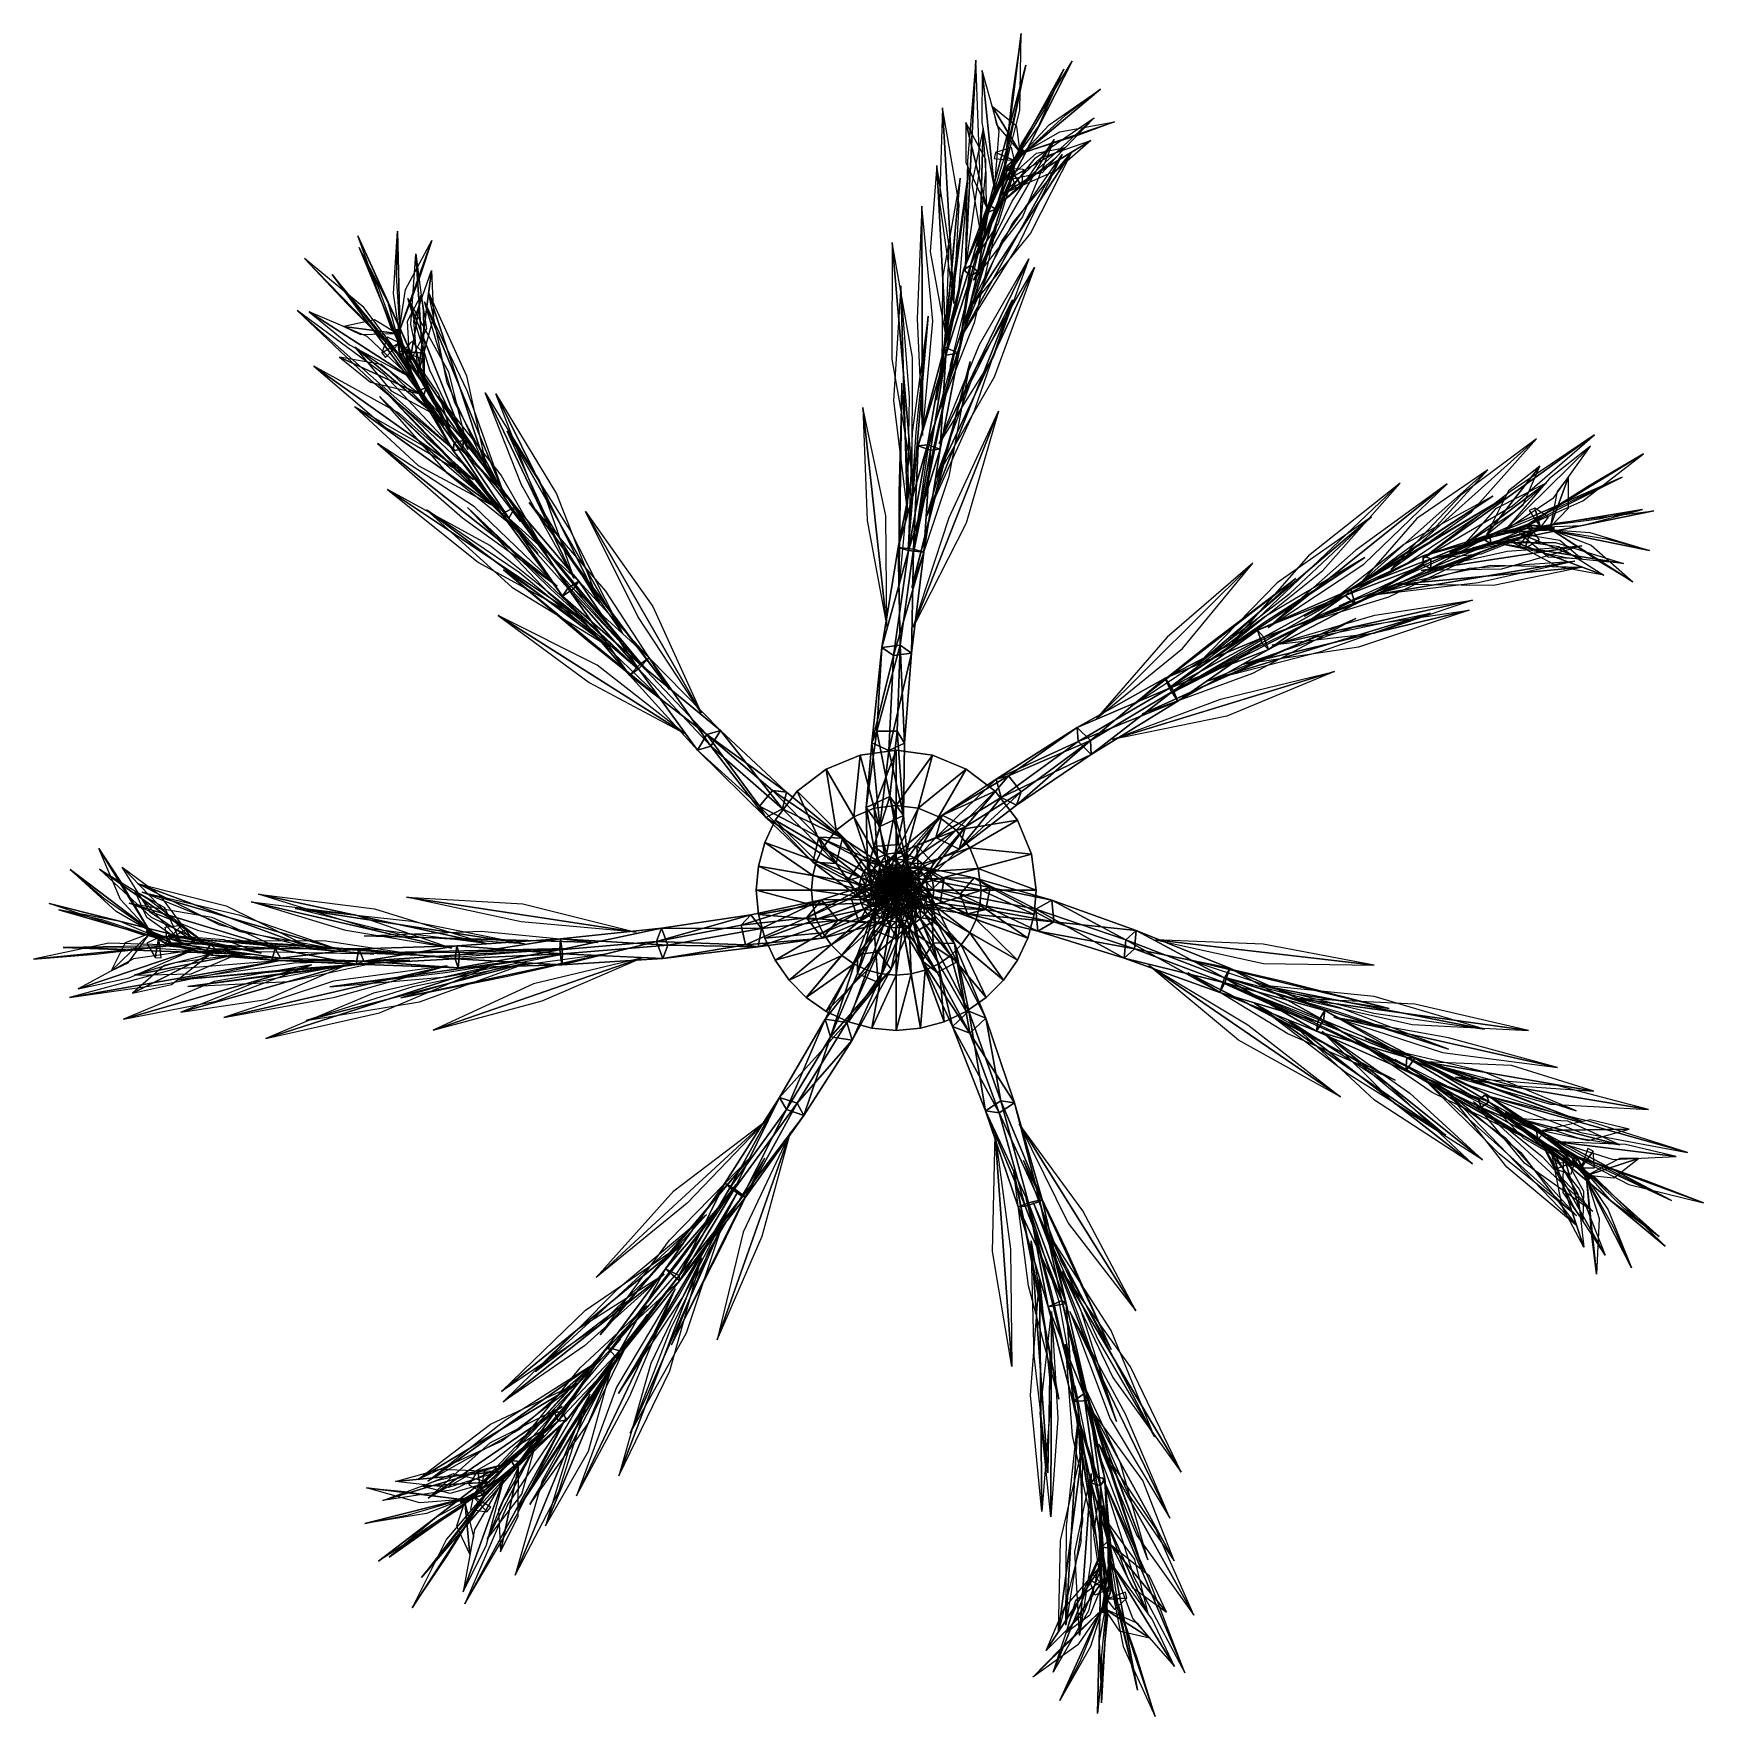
# Model space of a CAD drawing. Extents: x -117 to 110, y -112 to 116.
import ezdxf

# ---------------------------------------------------------------- set-up
doc = ezdxf.new("R2010")
doc.units = 0

msp = doc.modelspace()

# ---------------------------------------------------------------- linework, layer by layer
at = {"layer": 'Branches', "color": 1}
for points in [[(17.173647, 100.602737, 247.481995), (15.005625, 97.692085, 261.127472), (15.058037, 98.429153, 261.353088)], [(17.173647, 100.602737, 247.481995), (17.14765, 100.302162, 247.425827), (15.005625, 97.692085, 261.127472)], [(17.422796, 100.423637, 247.486771), (17.173647, 100.602737, 247.481995), (15.058037, 98.429153, 261.353088)], [(17.422796, 100.423637, 247.486771), (17.14765, 100.302162, 247.425827), (17.173647, 100.602737, 247.481995)], [(15.058037, 98.429153, 261.353088), (12.468936, 92.106316, 273.748077), (12.502999, 93.17453, 274.374542)], [(15.058037, 98.429153, 261.353088), (15.005625, 97.692085, 261.127472), (12.468936, 92.106316, 273.748077)], [(15.69537, 97.986519, 261.328217), (15.058037, 98.429153, 261.353088), (12.502999, 93.17453, 274.374542)], [(17.14765, 100.302162, 247.425827), (15.69537, 97.986519, 261.328217), (15.005625, 97.692085, 261.127472)], [(17.422796, 100.423637, 247.486771), (15.058037, 98.429153, 261.353088), (15.69537, 97.986519, 261.328217)], [(17.14765, 100.302162, 247.425827), (17.422796, 100.423637, 247.486771), (15.69537, 97.986519, 261.328217)], [(15.005625, 97.692085, 261.127472), (13.548433, 92.515213, 274.217041), (12.468936, 92.106316, 273.748077)], [(15.69537, 97.986519, 261.328217), (12.502999, 93.17453, 274.374542), (13.548433, 92.515213, 274.217041)], [(15.005625, 97.692085, 261.127472), (15.69537, 97.986519, 261.328217), (13.548433, 92.515213, 274.217041)], [(12.502999, 93.17453, 274.374542), (9.145582, 84.309914, 285.010376), (10.09664, 84.883537, 285.858459)], [(12.502999, 93.17453, 274.374542), (12.468936, 92.106316, 273.748077), (9.145582, 84.309914, 285.010376)], [(12.468936, 92.106316, 273.748077), (10.139303, 83.487648, 284.472595), (9.145582, 84.309914, 285.010376)], [(13.548433, 92.515213, 274.217041), (12.502999, 93.17453, 274.374542), (10.09664, 84.883537, 285.858459)], [(13.548433, 92.515213, 274.217041), (10.09664, 84.883537, 285.858459), (11.090361, 84.061272, 285.320679)], [(12.468936, 92.106316, 273.748077), (11.090361, 84.061272, 285.320679), (10.139303, 83.487648, 284.472595)], [(12.468936, 92.106316, 273.748077), (13.548433, 92.515213, 274.217041), (11.090361, 84.061272, 285.320679)], [(10.09664, 84.883537, 285.858459), (6.552014, 73.765106, 294.373199), (8.487092, 72.965775, 293.750305)], [(10.09664, 84.883537, 285.858459), (9.145582, 84.309914, 285.010376), (6.552014, 73.765106, 294.373199)], [(11.090361, 84.061272, 285.320679), (10.09664, 84.883537, 285.858459), (8.487092, 72.965775, 293.750305)], [(9.145582, 84.309914, 285.010376), (6.718852, 72.690468, 292.497711), (6.552014, 73.765106, 294.373199)], [(9.145582, 84.309914, 285.010376), (10.139303, 83.487648, 284.472595), (6.718852, 72.690468, 292.497711)], [(10.139303, 83.487648, 284.472595), (8.487092, 72.965775, 293.750305), (6.718852, 72.690468, 292.497711)], [(10.139303, 83.487648, 284.472595), (11.090361, 84.061272, 285.320679), (8.487092, 72.965775, 293.750305)], [(-67.651428, 76.23481, 247.486832), (-67.9468, 76.151688, 247.482056), (-67.566483, 73.142426, 261.353149)], [(-67.651428, 76.23481, 247.486832), (-67.728012, 75.943954, 247.425888), (-67.9468, 76.151688, 247.482056)], [(-67.9468, 76.151688, 247.482056), (-67.022896, 72.641891, 261.127533), (-67.566483, 73.142426, 261.353149)], [(-67.9468, 76.151688, 247.482056), (-67.728012, 75.943954, 247.425888), (-67.022896, 72.641891, 261.127533)], [(-67.728012, 75.943954, 247.425888), (-67.651428, 76.23481, 247.486832), (-66.823044, 73.364731, 261.328278)], [(-67.728012, 75.943954, 247.425888), (-66.823044, 73.364731, 261.328278), (-67.022896, 72.641891, 261.127533)], [(-67.651428, 76.23481, 247.486832), (-67.566483, 73.142426, 261.353149), (-66.823044, 73.364731, 261.328278)], [(-66.823044, 73.364731, 261.328278), (-67.566483, 73.142426, 261.353149), (-65.051292, 67.868607, 274.374573)], [(-67.022896, 72.641891, 261.127533), (-66.823044, 73.364731, 261.328278), (-63.883995, 68.274879, 274.217072)], [(-66.823044, 73.364731, 261.328278), (-65.051292, 67.868607, 274.374573), (-63.883995, 68.274879, 274.217072)], [(6.552014, 73.765106, 294.373199), (2.967074, 60.390862, 298.168091), (4.258978, 60.507595, 299.895996)], [(6.552014, 73.765106, 294.373199), (6.718852, 72.690468, 292.497711), (2.967074, 60.390862, 298.168091)], [(8.487092, 72.965775, 293.750305), (6.552014, 73.765106, 294.373199), (4.258978, 60.507595, 299.895996)], [(-67.566483, 73.142426, 261.353149), (-64.237366, 67.175957, 273.748108), (-65.051292, 67.868607, 274.374573)], [(-67.566483, 73.142426, 261.353149), (-67.022896, 72.641891, 261.127533), (-64.237366, 67.175957, 273.748108)], [(-67.022896, 72.641891, 261.127533), (-63.883995, 68.274879, 274.217072), (-64.237366, 67.175957, 273.748108)], [(6.718852, 72.690468, 292.497711), (4.664546, 59.801998, 296.968018), (2.967074, 60.390862, 298.168091)], [(8.487092, 72.965775, 293.750305), (4.258978, 60.507595, 299.895996), (5.95645, 59.918732, 298.695923)], [(6.718852, 72.690468, 292.497711), (5.95645, 59.918732, 298.695923), (4.664546, 59.801998, 296.968018)], [(6.718852, 72.690468, 292.497711), (8.487092, 72.965775, 293.750305), (5.95645, 59.918732, 298.695923)], [(-63.883995, 68.274879, 274.217072), (-65.051292, 67.868607, 274.374573), (-60.069469, 60.817883, 285.85849)], [(-65.051292, 67.868607, 274.374573), (-60.21397, 59.716667, 285.010406), (-60.069469, 60.817883, 285.85849)], [(-65.051292, 67.868607, 274.374573), (-64.237366, 67.175957, 273.748108), (-60.21397, 59.716667, 285.010406)], [(-64.237366, 67.175957, 273.748108), (-63.883995, 68.274879, 274.217072), (-58.807026, 61.082138, 285.320709)], [(-64.237366, 67.175957, 273.748108), (-58.951527, 59.980923, 284.472626), (-60.21397, 59.716667, 285.010406)], [(-64.237366, 67.175957, 273.748108), (-58.807026, 61.082138, 285.320709), (-58.951527, 59.980923, 284.472626)], [(-63.883995, 68.274879, 274.217072), (-60.069469, 60.817883, 285.85849), (-58.807026, 61.082138, 285.320709)], [(-60.069469, 60.817883, 285.85849), (-60.21397, 59.716667, 285.010406), (-53.586777, 51.114357, 294.37323)], [(-60.21397, 59.716667, 285.010406), (-58.951527, 59.980923, 284.472626), (-52.642563, 50.574768, 292.497742)], [(-60.21397, 59.716667, 285.010406), (-52.642563, 50.574768, 292.497742), (-53.586777, 51.114357, 294.37323)], [(-58.807026, 61.082138, 285.320709), (-60.069469, 60.817883, 285.85849), (-51.755329, 52.128887, 293.750336)], [(-60.069469, 60.817883, 285.85849), (-53.586777, 51.114357, 294.37323), (-51.755329, 52.128887, 293.750336)], [(-58.951527, 59.980923, 284.472626), (-58.807026, 61.082138, 285.320709), (-51.755329, 52.128887, 293.750336)], [(-58.951527, 59.980923, 284.472626), (-51.755329, 52.128887, 293.750336), (-52.642563, 50.574768, 292.497742)], [(4.258978, 60.507595, 299.895996), (0.235289, 46.552658, 298.980377), (1.658587, 46.141983, 301.046722)], [(4.258978, 60.507595, 299.895996), (2.967074, 60.390862, 298.168091), (0.235289, 46.552658, 298.980377)], [(2.967074, 60.390862, 298.168091), (2.319611, 46.347557, 297.53891), (0.235289, 46.552658, 298.980377)], [(5.95645, 59.918732, 298.695923), (4.258978, 60.507595, 299.895996), (1.658587, 46.141983, 301.046722)], [(5.95645, 59.918732, 298.695923), (1.658587, 46.141983, 301.046722), (3.742908, 45.936882, 299.605255)], [(2.967074, 60.390862, 298.168091), (4.664546, 59.801998, 296.968018), (2.319611, 46.347557, 297.53891)], [(4.664546, 59.801998, 296.968018), (3.742908, 45.936882, 299.605255), (2.319611, 46.347557, 297.53891)], [(4.664546, 59.801998, 296.968018), (5.95645, 59.918732, 298.695923), (3.742908, 45.936882, 299.605255)], [(-51.755329, 52.128887, 293.750336), (-53.586777, 51.114357, 294.37323), (-44.651318, 41.055664, 299.896027)], [(-53.586777, 51.114357, 294.37323), (-45.36554, 39.972832, 298.168121), (-44.651318, 41.055664, 299.896027)], [(-53.586777, 51.114357, 294.37323), (-52.642563, 50.574768, 292.497742), (-45.36554, 39.972832, 298.168121)], [(-52.642563, 50.574768, 292.497742), (-51.755329, 52.128887, 293.750336), (-43.132568, 42.015648, 298.695953)], [(-52.642563, 50.574768, 292.497742), (-43.84679, 40.932816, 296.968048), (-45.36554, 39.972832, 298.168121)], [(-52.642563, 50.574768, 292.497742), (-43.132568, 42.015648, 298.695953), (-43.84679, 40.932816, 296.968048)], [(-51.755329, 52.128887, 293.750336), (-44.651318, 41.055664, 299.896027), (-43.132568, 42.015648, 298.695953)], [(80.642288, 48.318111, 274.374573), (71.618332, 45.41605, 285.010406), (72.659782, 45.030128, 285.85849)], [(80.642288, 48.318111, 274.374573), (79.785889, 47.678722, 273.748108), (71.618332, 45.41605, 285.010406)], [(80.778625, 47.089676, 274.217072), (80.642288, 48.318111, 274.374573), (72.659782, 45.030128, 285.85849)], [(86.343567, 49.596703, 261.353149), (79.785889, 47.678722, 273.748108), (80.642288, 48.318111, 274.374573)], [(86.343567, 49.596703, 261.353149), (85.734627, 49.178127, 261.127533), (79.785889, 47.678722, 273.748108)], [(85.734627, 49.178127, 261.127533), (80.778625, 47.089676, 274.217072), (79.785889, 47.678722, 273.748108)], [(86.394867, 48.822437, 261.328278), (86.343567, 49.596703, 261.353149), (80.642288, 48.318111, 274.374573)], [(86.394867, 48.822437, 261.328278), (80.642288, 48.318111, 274.374573), (80.778625, 47.089676, 274.217072)], [(85.734627, 49.178127, 261.127533), (86.394867, 48.822437, 261.328278), (80.778625, 47.089676, 274.217072)], [(89.362007, 49.297863, 247.482056), (85.734627, 49.178127, 261.127533), (86.343567, 49.596703, 261.353149)], [(89.362007, 49.297863, 247.482056), (89.110802, 49.130783, 247.425888), (85.734627, 49.178127, 261.127533)], [(89.110802, 49.130783, 247.425888), (86.394867, 48.822437, 261.328278), (85.734627, 49.178127, 261.127533)], [(89.377327, 48.991402, 247.486832), (86.343567, 49.596703, 261.353149), (86.394867, 48.822437, 261.328278)], [(89.377327, 48.991402, 247.486832), (89.362007, 49.297863, 247.482056), (86.343567, 49.596703, 261.353149)], [(89.110802, 49.130783, 247.425888), (89.377327, 48.991402, 247.486832), (86.394867, 48.822437, 261.328278)], [(89.377327, 48.991402, 247.486832), (89.110802, 49.130783, 247.425888), (89.362007, 49.297863, 247.482056)], [(1.658587, 46.141983, 301.046722), (0.235289, 46.552658, 298.980377), (-1.950234, 33.004124, 295.637756)], [(0.235289, 46.552658, 298.980377), (0.525536, 33.320099, 294.112366), (-1.950234, 33.004124, 295.637756)], [(1.658587, 46.141983, 301.046722), (-1.950234, 33.004124, 295.637756), (-0.400416, 31.913736, 297.866028)], [(3.742908, 45.936882, 299.605255), (1.658587, 46.141983, 301.046722), (-0.400416, 31.913736, 297.866028)], [(3.742908, 45.936882, 299.605255), (-0.400416, 31.913736, 297.866028), (2.075355, 32.22971, 296.340637)], [(0.235289, 46.552658, 298.980377), (2.319611, 46.347557, 297.53891), (0.525536, 33.320099, 294.112366)], [(2.319611, 46.347557, 297.53891), (2.075355, 32.22971, 296.340637), (0.525536, 33.320099, 294.112366)], [(2.319611, 46.347557, 297.53891), (3.742908, 45.936882, 299.605255), (2.075355, 32.22971, 296.340637)], [(79.785889, 47.678722, 273.748108), (71.595039, 44.126457, 284.472626), (71.618332, 45.41605, 285.010406)], [(79.785889, 47.678722, 273.748108), (72.63649, 43.740536, 285.320709), (71.595039, 44.126457, 284.472626)], [(79.785889, 47.678722, 273.748108), (80.778625, 47.089676, 274.217072), (72.63649, 43.740536, 285.320709)], [(80.778625, 47.089676, 274.217072), (72.659782, 45.030128, 285.85849), (72.63649, 43.740536, 285.320709)], [(71.618332, 45.41605, 285.010406), (61.020836, 40.068741, 292.497742), (61.757004, 40.869205, 294.37323)], [(71.618332, 45.41605, 285.010406), (71.595039, 44.126457, 284.472626), (61.020836, 40.068741, 292.497742)], [(71.595039, 44.126457, 284.472626), (62.338562, 38.857925, 293.750336), (61.020836, 40.068741, 292.497742)], [(72.659782, 45.030128, 285.85849), (71.618332, 45.41605, 285.010406), (61.757004, 40.869205, 294.37323)], [(72.659782, 45.030128, 285.85849), (61.757004, 40.869205, 294.37323), (62.338562, 38.857925, 293.750336)], [(72.63649, 43.740536, 285.320709), (72.659782, 45.030128, 285.85849), (62.338562, 38.857925, 293.750336)], [(71.595039, 44.126457, 284.472626), (72.63649, 43.740536, 285.320709), (62.338562, 38.857925, 293.750336)], [(-43.132568, 42.015648, 298.695953), (-44.651318, 41.055664, 299.896027), (-35.041145, 30.065784, 301.046753)], [(-43.84679, 40.932816, 296.968048), (-43.132568, 42.015648, 298.695953), (-33.581238, 31.567493, 299.605286)], [(-43.132568, 42.015648, 298.695953), (-35.041145, 30.065784, 301.046753), (-33.581238, 31.567493, 299.605286)], [(-44.651318, 41.055664, 299.896027), (-45.36554, 39.972832, 298.168121), (-36.249634, 29.209057, 298.980408)], [(-45.36554, 39.972832, 298.168121), (-43.84679, 40.932816, 296.968048), (-34.789726, 30.710766, 297.53894)], [(-45.36554, 39.972832, 298.168121), (-34.789726, 30.710766, 297.53894), (-36.249634, 29.209057, 298.980408)], [(-44.651318, 41.055664, 299.896027), (-36.249634, 29.209057, 298.980408), (-35.041145, 30.065784, 301.046753)], [(-43.84679, 40.932816, 296.968048), (-33.581238, 31.567493, 299.605286), (-34.789726, 30.710766, 297.53894)], [(61.757004, 40.869205, 294.37323), (49.065418, 35.333324, 298.168121), (49.962173, 34.396053, 299.896027)], [(61.757004, 40.869205, 294.37323), (61.020836, 40.068741, 292.497742), (49.065418, 35.333324, 298.168121)], [(61.020836, 40.068741, 292.497742), (49.663383, 33.639034, 296.968048), (49.065418, 35.333324, 298.168121)], [(61.020836, 40.068741, 292.497742), (50.560139, 32.701763, 298.695953), (49.663383, 33.639034, 296.968048)], [(62.338562, 38.857925, 293.750336), (61.757004, 40.869205, 294.37323), (49.962173, 34.396053, 299.896027)], [(61.020836, 40.068741, 292.497742), (62.338562, 38.857925, 293.750336), (50.560139, 32.701763, 298.695953)], [(62.338562, 38.857925, 293.750336), (49.962173, 34.396053, 299.896027), (50.560139, 32.701763, 298.695953)], [(49.962173, 34.396053, 299.896027), (49.065418, 35.333324, 298.168121), (36.543034, 28.841143, 298.980408)], [(49.065418, 35.333324, 298.168121), (37.682228, 27.083675, 297.53894), (36.543034, 28.841143, 298.980408)], [(49.962173, 34.396053, 299.896027), (36.543034, 28.841143, 298.980408), (37.109367, 27.472313, 301.046753)], [(50.560139, 32.701763, 298.695953), (49.962173, 34.396053, 299.896027), (37.109367, 27.472313, 301.046753)], [(49.065418, 35.333324, 298.168121), (49.663383, 33.639034, 296.968048), (37.682228, 27.083675, 297.53894)], [(-0.400416, 31.913736, 297.866028), (-1.950234, 33.004124, 295.637756), (-3.330669, 20.024929, 289.598755)], [(-1.950234, 33.004124, 295.637756), (-2.646887, 21.639555, 287.498108), (-3.330669, 20.024929, 289.598755)], [(-1.950234, 33.004124, 295.637756), (0.525536, 33.320099, 294.112366), (-2.646887, 21.639555, 287.498108)], [(0.525536, 33.320099, 294.112366), (0.105333, 21.613554, 287.272583), (-2.646887, 21.639555, 287.498108)], [(2.075355, 32.22971, 296.340637), (-1.00105, 19.001036, 290.671478), (1.122516, 19.982859, 289.233826)], [(2.075355, 32.22971, 296.340637), (-0.400416, 31.913736, 297.866028), (-1.00105, 19.001036, 290.671478)], [(0.525536, 33.320099, 294.112366), (1.122516, 19.982859, 289.233826), (0.105333, 21.613554, 287.272583)], [(0.525536, 33.320099, 294.112366), (2.075355, 32.22971, 296.340637), (1.122516, 19.982859, 289.233826)], [(50.560139, 32.701763, 298.695953), (37.109367, 27.472313, 301.046753), (38.248562, 25.714846, 299.605286)], [(49.663383, 33.639034, 296.968048), (38.248562, 25.714846, 299.605286), (37.682228, 27.083675, 297.53894)], [(49.663383, 33.639034, 296.968048), (50.560139, 32.701763, 298.695953), (38.248562, 25.714846, 299.605286)], [(-36.249634, 29.209057, 298.980408), (-34.789726, 30.710766, 297.53894), (-25.723034, 21.185616, 294.112366)], [(-35.041145, 30.065784, 301.046753), (-36.249634, 29.209057, 298.980408), (-27.019613, 19.052973, 295.637756)], [(-33.581238, 31.567493, 299.605286), (-35.041145, 30.065784, 301.046753), (-25.200817, 19.584824, 297.866028)], [(-35.041145, 30.065784, 301.046753), (-27.019613, 19.052973, 295.637756), (-25.200817, 19.584824, 297.866028)], [(-34.789726, 30.710766, 297.53894), (-33.581238, 31.567493, 299.605286), (-23.904238, 21.717466, 296.340637)], [(-34.789726, 30.710766, 297.53894), (-23.904238, 21.717466, 296.340637), (-25.723034, 21.185616, 294.112366)], [(-33.581238, 31.567493, 299.605286), (-25.200817, 19.584824, 297.866028), (-23.904238, 21.717466, 296.340637)], [(-0.400416, 31.913736, 297.866028), (-3.330669, 20.024929, 289.598755), (-1.00105, 19.001036, 290.671478)], [(-36.249634, 29.209057, 298.980408), (-25.723034, 21.185616, 294.112366), (-27.019613, 19.052973, 295.637756)], [(37.109367, 27.472313, 301.046753), (36.543034, 28.841143, 298.980408), (24.587709, 22.102484, 295.637756)], [(36.543034, 28.841143, 298.980408), (26.378366, 20.363855, 294.112366), (24.587709, 22.102484, 295.637756)], [(37.109367, 27.472313, 301.046753), (24.587709, 22.102484, 295.637756), (24.701506, 20.210939, 297.866028)], [(38.248562, 25.714846, 299.605286), (37.109367, 27.472313, 301.046753), (24.701506, 20.210939, 297.866028)], [(36.543034, 28.841143, 298.980408), (37.682228, 27.083675, 297.53894), (26.378366, 20.363855, 294.112366)], [(38.248562, 25.714846, 299.605286), (24.701506, 20.210939, 297.866028), (26.492163, 18.472311, 296.340637)], [(37.682228, 27.083675, 297.53894), (26.492163, 18.472311, 296.340637), (26.378366, 20.363855, 294.112366)], [(37.682228, 27.083675, 297.53894), (38.248562, 25.714846, 299.605286), (26.492163, 18.472311, 296.340637)], [(-27.019613, 19.052973, 295.637756), (-25.723034, 21.185616, 294.112366), (-18.568792, 11.42262, 287.498108)], [(-25.723034, 21.185616, 294.112366), (-23.904238, 21.717466, 296.340637), (-14.923352, 13.336724, 289.233826)], [(-25.723034, 21.185616, 294.112366), (-16.832483, 13.558181, 287.272583), (-18.568792, 11.42262, 287.498108)], [(-25.723034, 21.185616, 294.112366), (-14.923352, 13.336724, 289.233826), (-16.832483, 13.558181, 287.272583)], [(-23.904238, 21.717466, 296.340637), (-25.200817, 19.584824, 297.866028), (-15.479753, 11.064296, 290.671478)], [(-23.904238, 21.717466, 296.340637), (-15.479753, 11.064296, 290.671478), (-14.923352, 13.336724, 289.233826)], [(-3.330669, 20.024929, 289.598755), (-2.646887, 21.639555, 287.498108), (-4.102963, 11.246111, 278.213867)], [(-2.646887, 21.639555, 287.498108), (-0.897481, 12.725104, 277.129364), (-4.102963, 11.246111, 278.213867)], [(-2.646887, 21.639555, 287.498108), (0.105333, 21.613554, 287.272583), (-0.897481, 12.725104, 277.129364)], [(0.105333, 21.613554, 287.272583), (0.965413, 10.145674, 279.00415), (-0.897481, 12.725104, 277.129364)], [(0.105333, 21.613554, 287.272583), (1.122516, 19.982859, 289.233826), (0.965413, 10.145674, 279.00415)], [(24.701506, 20.210939, 297.866028), (24.587709, 22.102484, 295.637756), (13.579481, 15.089359, 289.598755)], [(24.587709, 22.102484, 295.637756), (15.268178, 15.56146, 287.498108), (13.579481, 15.089359, 289.598755)], [(24.587709, 22.102484, 295.637756), (26.378366, 20.363855, 294.112366), (15.268178, 15.56146, 287.498108)], [(-25.200817, 19.584824, 297.866028), (-27.019613, 19.052973, 295.637756), (-17.732759, 9.881314, 289.598755)], [(-27.019613, 19.052973, 295.637756), (-18.568792, 11.42262, 287.498108), (-17.732759, 9.881314, 289.598755)], [(-25.200817, 19.584824, 297.866028), (-17.732759, 9.881314, 289.598755), (-15.479753, 11.064296, 290.671478)], [(-3.330669, 20.024929, 289.598755), (-4.102963, 11.246111, 278.213867), (-2.240069, 8.66668, 280.088654)], [(-1.00105, 19.001036, 290.671478), (-3.330669, 20.024929, 289.598755), (-2.240069, 8.66668, 280.088654)], [(-1.00105, 19.001036, 290.671478), (-2.240069, 8.66668, 280.088654), (0.965413, 10.145674, 279.00415)], [(1.122516, 19.982859, 289.233826), (-1.00105, 19.001036, 290.671478), (0.965413, 10.145674, 279.00415)], [(24.701506, 20.210939, 297.866028), (13.579481, 15.089359, 289.598755), (14.231462, 12.629602, 290.671478)], [(26.492163, 18.472311, 296.340637), (24.701506, 20.210939, 297.866028), (14.231462, 12.629602, 290.671478)], [(26.492163, 18.472311, 296.340637), (14.231462, 12.629602, 290.671478), (16.323105, 11.58149, 289.233826)], [(26.378366, 20.363855, 294.112366), (16.963831, 13.393476, 287.272583), (15.268178, 15.56146, 287.498108)], [(26.378366, 20.363855, 294.112366), (16.323105, 11.58149, 289.233826), (16.963831, 13.393476, 287.272583)], [(26.378366, 20.363855, 294.112366), (26.492163, 18.472311, 296.340637), (16.323105, 11.58149, 289.233826)], [(14.231462, 12.629602, 290.671478), (13.579481, 15.089359, 289.598755), (5.379223, 7.154943, 280.088654)], [(13.579481, 15.089359, 289.598755), (6.234408, 10.219661, 278.213867), (5.379223, 7.154943, 280.088654)], [(13.579481, 15.089359, 289.598755), (15.268178, 15.56146, 287.498108), (6.234408, 10.219661, 278.213867)], [(15.268178, 15.56146, 287.498108), (9.389317, 8.635651, 277.129364), (6.234408, 10.219661, 278.213867)], [(15.268178, 15.56146, 287.498108), (16.963831, 13.393476, 287.272583), (9.389317, 8.635651, 277.129364)], [(-18.568792, 11.42262, 287.498108), (-16.832483, 13.558181, 287.272583), (-10.508458, 7.232293, 277.129364)], [(-16.832483, 13.558181, 287.272583), (-7.330282, 7.080513, 279.00415), (-10.508458, 7.232293, 277.129364)], [(-16.832483, 13.558181, 287.272583), (-14.923352, 13.336724, 289.233826), (-7.330282, 7.080513, 279.00415)], [(-14.923352, 13.336724, 289.233826), (-15.479753, 11.064296, 290.671478), (-7.330282, 7.080513, 279.00415)], [(-4.102963, 11.246111, 278.213867), (-0.897481, 12.725104, 277.129364), (-3.040998, 5.970808, 265.273254)], [(-0.897481, 12.725104, 277.129364), (0.353184, 6.215661, 265.365021), (-3.040998, 5.970808, 265.273254)], [(-0.897481, 12.725104, 277.129364), (1.599869, 3.308318, 266.582245), (0.353184, 6.215661, 265.365021)], [(-0.897481, 12.725104, 277.129364), (0.965413, 10.145674, 279.00415), (1.599869, 3.308318, 266.582245)], [(14.231462, 12.629602, 290.671478), (5.379223, 7.154943, 280.088654), (8.534131, 5.570933, 279.00415)], [(16.963831, 13.393476, 287.272583), (8.534131, 5.570933, 279.00415), (9.389317, 8.635651, 277.129364)], [(16.963831, 13.393476, 287.272583), (16.323105, 11.58149, 289.233826), (8.534131, 5.570933, 279.00415)], [(16.323105, 11.58149, 289.233826), (14.231462, 12.629602, 290.671478), (8.534131, 5.570933, 279.00415)], [(-17.732759, 9.881314, 289.598755), (-18.568792, 11.42262, 287.498108), (-11.350719, 3.804008, 278.213867)], [(-18.568792, 11.42262, 287.498108), (-10.508458, 7.232293, 277.129364), (-11.350719, 3.804008, 278.213867)], [(-15.479753, 11.064296, 290.671478), (-17.732759, 9.881314, 289.598755), (-8.172544, 3.652229, 280.088654)], [(-17.732759, 9.881314, 289.598755), (-11.350719, 3.804008, 278.213867), (-8.172544, 3.652229, 280.088654)], [(-15.479753, 11.064296, 290.671478), (-8.172544, 3.652229, 280.088654), (-7.330282, 7.080513, 279.00415)], [(-2.240069, 8.66668, 280.088654), (-4.102963, 11.246111, 278.213867), (-3.892033, 2.912138, 266.433746)], [(-4.102963, 11.246111, 278.213867), (-3.040998, 5.970808, 265.273254), (-3.892033, 2.912138, 266.433746)], [(0.965413, 10.145674, 279.00415), (-2.240069, 8.66668, 280.088654), (-1.023819, 1.266628, 267.242767)], [(0.965413, 10.145674, 279.00415), (-1.023819, 1.266628, 267.242767), (1.599869, 3.308318, 266.582245)], [(5.379223, 7.154943, 280.088654), (6.234408, 10.219661, 278.213867), (-0.149842, 4.858602, 266.433746)], [(6.234408, 10.219661, 278.213867), (2.772134, 6.100286, 265.273254), (-0.149842, 4.858602, 266.433746)], [(6.234408, 10.219661, 278.213867), (9.389317, 8.635651, 277.129364), (2.772134, 6.100286, 265.273254)], [(-11.350719, 3.804008, 278.213867), (-10.508458, 7.232293, 277.129364), (-6.564198, 1.34519, 265.273254)], [(-10.508458, 7.232293, 277.129364), (-4.639393, 4.151532, 265.365021), (-6.564198, 1.34519, 265.273254)], [(-10.508458, 7.232293, 277.129364), (-1.589045, 3.31353, 266.582245), (-4.639393, 4.151532, 265.365021)], [(-10.508458, 7.232293, 277.129364), (-7.330282, 7.080513, 279.00415), (-1.589045, 3.31353, 266.582245)], [(-7.330282, 7.080513, 279.00415), (-8.172544, 3.652229, 280.088654), (-1.628631, -0.010725, 267.242767)], [(-7.330282, 7.080513, 279.00415), (-1.628631, -0.010725, 267.242767), (-1.589045, 3.31353, 266.582245)], [(-2.240069, 8.66668, 280.088654), (-3.892033, 2.912138, 266.433746), (-1.023819, 1.266628, 267.242767)], [(5.379223, 7.154943, 280.088654), (-0.149842, 4.858602, 266.433746), (0.351948, 1.590184, 267.242767)], [(8.534131, 5.570933, 279.00415), (5.379223, 7.154943, 280.088654), (0.351948, 1.590184, 267.242767)], [(9.389317, 8.635651, 277.129364), (5.079806, 3.599271, 265.365021), (2.772134, 6.100286, 265.273254)], [(9.389317, 8.635651, 277.129364), (3.584049, 0.811875, 266.582245), (5.079806, 3.599271, 265.365021)], [(9.389317, 8.635651, 277.129364), (8.534131, 5.570933, 279.00415), (3.584049, 0.811875, 266.582245)], [(-3.892033, 2.912138, 266.433746), (-3.040998, 5.970808, 265.273254), (-2.025075, 2.316802, 250.239258)], [(-3.040998, 5.970808, 265.273254), (0.353184, 6.215661, 265.365021), (1.681922, 2.630074, 250.451294)], [(-3.040998, 5.970808, 265.273254), (1.681922, 2.630074, 250.451294), (-2.025075, 2.316802, 250.239258)], [(0.351948, 1.590184, 267.242767), (-0.149842, 4.858602, 266.433746), (-2.765799, 1.54642, 251.078537)], [(-0.149842, 4.858602, 266.433746), (0.548735, 3.02777, 250.239258), (-2.765799, 1.54642, 251.078537)], [(-0.149842, 4.858602, 266.433746), (2.772134, 6.100286, 265.273254), (0.548735, 3.02777, 250.239258)], [(8.534131, 5.570933, 279.00415), (0.351948, 1.590184, 267.242767), (3.584049, 0.811875, 266.582245)], [(0.353184, 6.215661, 265.365021), (3.06456, -0.691327, 251.421616), (1.681922, 2.630074, 250.451294)], [(0.353184, 6.215661, 265.365021), (1.599869, 3.308318, 266.582245), (3.06456, -0.691327, 251.421616)], [(2.772134, 6.100286, 265.273254), (3.104936, 0.324845, 250.451294), (0.548735, 3.02777, 250.239258)], [(2.772134, 6.100286, 265.273254), (5.079806, 3.599271, 265.365021), (3.104936, 0.324845, 250.451294)], [(-8.172544, 3.652229, 280.088654), (-11.350719, 3.804008, 278.213867), (-4.703444, -1.227226, 266.433746)], [(-11.350719, 3.804008, 278.213867), (-6.564198, 1.34519, 265.273254), (-4.703444, -1.227226, 266.433746)], [(-8.172544, 3.652229, 280.088654), (-4.703444, -1.227226, 266.433746), (-1.628631, -0.010725, 267.242767)], [(-6.564198, 1.34519, 265.273254), (-4.639393, 4.151532, 265.365021), (-1.007614, 2.954804, 250.451294)], [(-6.564198, 1.34519, 265.273254), (-1.007614, 2.954804, 250.451294), (-3.073963, -0.138765, 250.239258)], [(-6.151895, -1.083519, 265.353668), (-0.009058, 2.39591, 251.157578), (-2.251525, 0.748916, 250.789597)], [(-6.151895, -1.083519, 265.353668), (-3.626805, 0.825322, 266.565582), (-0.009058, 2.39591, 251.157578)], [(-4.639393, 4.151532, 265.365021), (2.451223, 1.964935, 251.421616), (-1.007614, 2.954804, 250.451294)], [(-4.639393, 4.151532, 265.365021), (-1.589045, 3.31353, 266.582245), (2.451223, 1.964935, 251.421616)], [(-1.023819, 1.266628, 267.242767), (-3.892033, 2.912138, 266.433746), (-2.933487, -1.198212, 251.078537)], [(-3.892033, 2.912138, 266.433746), (-2.025075, 2.316802, 250.239258), (-2.933487, -1.198212, 251.078537)], [(-3.626805, 0.825322, 266.565582), (2.245927, 0.731837, 251.3078), (-0.009058, 2.39591, 251.157578)], [(-0.006007, -3.674849, 266.582245), (-1.517607, 2.662548, 251.80928), (-3.061029, -0.706799, 251.421631)], [(1.462692, 0.716299, 267.242767), (-0.515408, 3.126566, 251.078537), (-3.027876, 0.473559, 251.80928)], [(-2.876857, -2.286534, 266.582245), (1.135451, 2.846584, 251.80928), (-2.461118, 1.952527, 251.421631)], [(-2.876857, -2.286534, 266.582245), (0.37286, -1.585411, 267.242767), (1.135451, 2.846584, 251.80928)], [(0, 2.401103, 251), (-2.324453, -0.601843, 251), (-2.398021, -0.121614, 251)], [(0, 2.401103, 251), (-2.398021, -0.121614, 251), (-2.373414, 0.363594, 251)], [(0, 2.401103, 251), (-2.373414, 0.363594, 251), (-2.251639, 0.833916, 251)], [(-0.009058, 2.39591, 251.157578), (-2.360957, -0.112383, 250.719925), (-2.2867, -0.591848, 250.696762)], [(-0.009058, 2.39591, 251.157578), (-2.338556, 0.371683, 250.754562), (-2.360957, -0.112383, 250.719925)], [(-0.009058, 2.39591, 251.157578), (-2.220414, 0.840532, 250.799255), (-2.338556, 0.371683, 250.754562)], [(0, 2.401103, 251), (-2.155721, -1.057432, 251), (-2.324453, -0.601843, 251)], [(-0.009058, 2.39591, 251.157578), (-2.2867, -0.591848, 250.696762), (-2.118825, -1.047083, 250.686005)], [(0, 2.401103, 251), (-2.251639, 0.833916, 251), (-2.037682, 1.270097, 251)], [(-0.009058, 2.39591, 251.157578), (-2.011369, 1.27497, 250.852158), (-2.220414, 0.840532, 250.799255)], [(0, 2.401103, 251), (-1.898734, -1.469729, 251), (-2.155721, -1.057432, 251)], [(-0.009058, 2.39591, 251.157578), (-2.118825, -1.047083, 250.686005), (-1.864205, -1.45945, 250.68811)], [(0, 2.401103, 251), (-2.037682, 1.270097, 251), (-1.740302, 1.654281, 251)], [(-0.009058, 2.39591, 251.157578), (-1.719977, 1.65721, 250.911102), (-2.011369, 1.27497, 250.852158)], [(0, 2.401103, 251), (-1.564012, -1.821856, 251), (-1.898734, -1.469729, 251)], [(-0.009058, 2.39591, 251.157578), (-1.864205, -1.45945, 250.68811), (-1.533265, -1.812067, 250.702972)], [(0, 2.401103, 251), (-1.740302, 1.654281, 251), (-1.371674, 1.970738, 251)], [(-0.009058, 2.39591, 251.157578), (-1.35817, 1.971604, 250.973694), (-1.719977, 1.65721, 250.911102)], [(-1.589045, 3.31353, 266.582245), (-1.628631, -0.010725, 267.242767), (2.522553, -1.740408, 251.80928)], [(-1.589045, 3.31353, 266.582245), (2.522553, -1.740408, 251.80928), (2.451223, 1.964935, 251.421616)], [(0, 2.401103, 251), (-1.16526, -2.099396, 251), (-1.564012, -1.821856, 251)], [(-0.009058, 2.39591, 251.157578), (-1.533265, -1.812067, 250.702972), (-1.139552, -2.090498, 250.730011)], [(-0.006007, -3.674849, 266.582245), (1.471998, -0.696974, 267.242767), (-1.517607, 2.662548, 251.80928)], [(1.471998, -0.696974, 267.242767), (2.123096, 2.352344, 251.078537), (-1.517607, 2.662548, 251.80928)], [(0, 2.401103, 251), (-1.371674, 1.970738, 251), (-0.946889, 2.206512, 251)], [(-0.009058, 2.39591, 251.157578), (-0.940759, 2.205281, 251.037369), (-1.35817, 1.971604, 250.973694)], [(0, 2.401103, 251), (-0.718802, -2.290987, 251), (-1.16526, -2.099396, 251)], [(-0.009058, 2.39591, 251.157578), (-1.139552, -2.090498, 250.730011), (-0.699187, -2.283343, 250.768097)], [(1.599869, 3.308318, 266.582245), (-1.023819, 1.266628, 267.242767), (0.212081, -3.057338, 251.80928)], [(0, 2.401103, 251), (-0.946889, 2.206512, 251), (-0.483338, 2.351952, 251)], [(-0.940759, 2.205281, 251.037369), (-0.483338, 2.351952, 251), (-0.946889, 2.206512, 251)], [(-0.009058, 2.39591, 251.157578), (-0.484833, 2.348672, 251.099518), (-0.940759, 2.205281, 251.037369)], [(-0.940759, 2.205281, 251.037369), (-0.484833, 2.348672, 251.099518), (-0.483338, 2.351952, 251)], [(0, 2.401103, 251), (-0.242916, -2.388784, 251), (-0.718802, -2.290987, 251)], [(-0.009058, 2.39591, 251.157578), (-0.699187, -2.283343, 250.768097), (-0.230196, -2.382709, 250.815674)], [(1.462692, 0.716299, 267.242767), (3.705182, 3.14644, 266.433746), (-0.515408, 3.126566, 251.078537)], [(3.705182, 3.14644, 266.433746), (2.709337, 1.458765, 250.239258), (-0.515408, 3.126566, 251.078537)], [(-0.484833, 2.348672, 251.099518), (0, 2.401103, 251), (-0.483338, 2.351952, 251)], [(-0.484833, 2.348672, 251.099518), (-0.009058, 2.39591, 251.157578), (0, 2.401103, 251)], [(0, 2.401103, 251), (0.242916, -2.388784, 251), (-0.242916, -2.388784, 251)], [(-0.009058, 2.39591, 251.157578), (-0.230196, -2.382709, 250.815674), (0.248219, -2.384525, 250.870789)], [(-0.009058, 2.39591, 251.157578), (0.483338, 2.351952, 251), (0, 2.401103, 251)], [(-0.009058, 2.39591, 251.157578), (0.467088, 2.345057, 251.209198), (0.483338, 2.351952, 251)], [(-0.009058, 2.39591, 251.157578), (0.924111, 2.198199, 251.252243), (0.467088, 2.345057, 251.209198)], [(-0.009058, 2.39591, 251.157578), (1.343301, 1.961345, 251.284973), (0.924111, 2.198199, 251.252243)], [(-0.009058, 2.39591, 251.157578), (1.707496, 1.644194, 251.30603), (1.343301, 1.961345, 251.284973)], [(-0.009058, 2.39591, 251.157578), (2.001786, 1.25973, 251.31456), (1.707496, 1.644194, 251.30603)], [(-0.009058, 2.39591, 251.157578), (2.214122, 0.823692, 251.310211), (2.001786, 1.25973, 251.31456)], [(-0.009058, 2.39591, 251.157578), (2.335813, 0.353932, 251.293152), (2.214122, 0.823692, 251.310211)], [(-0.009058, 2.39591, 251.157578), (2.361874, -0.130318, 251.264099), (2.335813, 0.353932, 251.293152)], [(-0.009058, 2.39591, 251.157578), (2.291241, -0.609233, 251.224243), (2.361874, -0.130318, 251.264099)], [(-0.009058, 2.39591, 251.157578), (2.126803, -1.063206, 251.175201), (2.291241, -0.609233, 251.224243)], [(-0.009058, 2.39591, 251.157578), (1.875294, -1.473651, 251.118988), (2.126803, -1.063206, 251.175201)], [(-0.009058, 2.39591, 251.157578), (1.547011, -1.823764, 251.057892), (1.875294, -1.473651, 251.118988)], [(-0.009058, 2.39591, 251.157578), (1.155392, -2.099213, 250.994431), (1.547011, -1.823764, 251.057892)], [(-0.009058, 2.39591, 251.157578), (0.716472, -2.288719, 250.931198), (1.155392, -2.099213, 250.994431)], [(-0.009058, 2.39591, 251.157578), (0.248219, -2.384525, 250.870789), (0.716472, -2.288719, 250.931198)], [(0, 2.401103, 251), (0.483338, 2.351952, 251), (0.946889, 2.206512, 251)], [(0, 2.401103, 251), (0.946889, 2.206512, 251), (1.371674, 1.970738, 251)], [(0, 2.401103, 251), (1.371674, 1.970738, 251), (1.740302, 1.654281, 251)], [(0, 2.401103, 251), (1.740302, 1.654281, 251), (2.037682, 1.270097, 251)], [(0, 2.401103, 251), (2.037682, 1.270097, 251), (2.251639, 0.833916, 251)], [(0, 2.401103, 251), (2.251639, 0.833916, 251), (2.373414, 0.363594, 251)], [(0, 2.401103, 251), (2.373414, 0.363594, 251), (2.398021, -0.121614, 251)], [(0, 2.401103, 251), (2.398021, -0.121614, 251), (2.324453, -0.601843, 251)], [(0, 2.401103, 251), (2.324453, -0.601843, 251), (2.155721, -1.057432, 251)], [(0, 2.401103, 251), (2.155721, -1.057432, 251), (1.898734, -1.469729, 251)], [(0, 2.401103, 251), (1.898734, -1.469729, 251), (1.564012, -1.821856, 251)], [(0, 2.401103, 251), (1.564012, -1.821856, 251), (1.16526, -2.099396, 251)], [(0, 2.401103, 251), (1.16526, -2.099396, 251), (0.718802, -2.290987, 251)], [(0, 2.401103, 251), (0.718802, -2.290987, 251), (0.242916, -2.388784, 251)], [(1.599869, 3.308318, 266.582245), (0.212081, -3.057338, 251.80928), (3.06456, -0.691327, 251.421616)], [(0.37286, -1.585411, 267.242767), (3.162865, -0.193241, 251.078537), (1.135451, 2.846584, 251.80928)], [(0.467088, 2.345057, 251.209198), (0.946889, 2.206512, 251), (0.483338, 2.351952, 251)], [(0.467088, 2.345057, 251.209198), (0.924111, 2.198199, 251.252243), (0.946889, 2.206512, 251)], [(5.079806, 3.599271, 265.365021), (1.370221, -2.827005, 251.421631), (3.104936, 0.324845, 250.451294)], [(5.079806, 3.599271, 265.365021), (3.584049, 0.811875, 266.582245), (1.370221, -2.827005, 251.421631)], [(8.697342, -0.524383, 280.138336), (3.705182, 3.14644, 266.433746), (1.462692, 0.716299, 267.242767)], [(1.471998, -0.696974, 267.242767), (4.770129, -0.935055, 266.433746), (2.123096, 2.352344, 251.078537)], [(4.770129, -0.935055, 266.433746), (2.829752, -1.208719, 250.239258), (2.123096, 2.352344, 251.078537)], [(3.705182, 3.14644, 266.433746), (6.497792, 1.636124, 265.273254), (2.709337, 1.458765, 250.239258)], [(8.697342, -0.524383, 280.138336), (10.591961, 1.699222, 279.159058), (3.705182, 3.14644, 266.433746)], [(10.591961, 1.699222, 279.159058), (6.497792, 1.636124, 265.273254), (3.705182, 3.14644, 266.433746)], [(-12.205597, -3.74955, 277.123016), (-3.626805, 0.825322, 266.565582), (-6.151895, -1.083519, 265.353668)], [(-12.205597, -3.74955, 277.123016), (-10.141994, -1.313357, 278.979156), (-3.626805, 0.825322, 266.565582)], [(-10.141994, -1.313357, 278.979156), (-1.021643, -1.234195, 267.243835), (-3.626805, 0.825322, 266.565582)], [(-4.703444, -1.227226, 266.433746), (-6.564198, 1.34519, 265.273254), (-3.073963, -0.138765, 250.239258)], [(-5.107325, -4.322766, 265.282898), (-6.151895, -1.083519, 265.353668), (-2.251525, 0.748916, 250.789597)], [(-5.107325, -4.322766, 265.282898), (-2.251525, 0.748916, 250.789597), (-1.382461, -1.933054, 250.712387)], [(-3.626805, 0.825322, 266.565582), (-1.021643, -1.234195, 267.243835), (2.245927, 0.731837, 251.3078)], [(2.869366, -2.295927, 266.582245), (1.462692, 0.716299, 267.242767), (-3.027876, 0.473559, 251.80928)], [(2.869366, -2.295927, 266.582245), (-3.027876, 0.473559, 251.80928), (-1.355922, -2.83389, 251.421631)], [(-3.015082, -5.446876, 265.365021), (-2.461118, 1.952527, 251.421631), (-2.656506, -1.639856, 250.451294)], [(-3.015082, -5.446876, 265.365021), (-2.876857, -2.286534, 266.582245), (-2.461118, 1.952527, 251.421631)], [(-1.023819, 1.266628, 267.242767), (-2.933487, -1.198212, 251.078537), (0.212081, -3.057338, 251.80928)], [(0.351948, 1.590184, 267.242767), (-2.765799, 1.54642, 251.078537), (-2.258093, -2.07203, 251.80928)], [(-2.360957, -0.112383, 250.719925), (-2.373414, 0.363594, 251), (-2.398021, -0.121614, 251)], [(-2.338556, 0.371683, 250.754562), (-2.251639, 0.833916, 251), (-2.373414, 0.363594, 251)], [(-2.360957, -0.112383, 250.719925), (-2.338556, 0.371683, 250.754562), (-2.373414, 0.363594, 251)], [(-2.338556, 0.371683, 250.754562), (-2.220414, 0.840532, 250.799255), (-2.251639, 0.833916, 251)], [(3.584049, 0.811875, 266.582245), (0.351948, 1.590184, 267.242767), (-2.258093, -2.07203, 251.80928)], [(3.584049, 0.811875, 266.582245), (-2.258093, -2.07203, 251.80928), (1.370221, -2.827005, 251.421631)], [(-2.220414, 0.840532, 250.799255), (-2.037682, 1.270097, 251), (-2.251639, 0.833916, 251)], [(-2.220414, 0.840532, 250.799255), (-2.011369, 1.27497, 250.852158), (-2.037682, 1.270097, 251)], [(-2.011369, 1.27497, 250.852158), (-1.740302, 1.654281, 251), (-2.037682, 1.270097, 251)], [(-2.011369, 1.27497, 250.852158), (-1.719977, 1.65721, 250.911102), (-1.740302, 1.654281, 251)], [(-1.719977, 1.65721, 250.911102), (-1.371674, 1.970738, 251), (-1.740302, 1.654281, 251)], [(-1.719977, 1.65721, 250.911102), (-1.35817, 1.971604, 250.973694), (-1.371674, 1.970738, 251)], [(-1.35817, 1.971604, 250.973694), (-0.946889, 2.206512, 251), (-1.371674, 1.970738, 251)], [(-1.35817, 1.971604, 250.973694), (-0.940759, 2.205281, 251.037369), (-0.946889, 2.206512, 251)], [(-1.021643, -1.234195, 267.243835), (1.397117, -1.943609, 251.032654), (2.245927, 0.731837, 251.3078)], [(0.924111, 2.198199, 251.252243), (1.371674, 1.970738, 251), (0.946889, 2.206512, 251)], [(0.924111, 2.198199, 251.252243), (1.343301, 1.961345, 251.284973), (1.371674, 1.970738, 251)], [(1.343301, 1.961345, 251.284973), (1.740302, 1.654281, 251), (1.371674, 1.970738, 251)], [(1.343301, 1.961345, 251.284973), (1.707496, 1.644194, 251.30603), (1.740302, 1.654281, 251)], [(9.676474, -3.198833, 279.00415), (1.462692, 0.716299, 267.242767), (2.869366, -2.295927, 266.582245)], [(9.676474, -3.198833, 279.00415), (8.697342, -0.524383, 280.138336), (1.462692, 0.716299, 267.242767)], [(1.707496, 1.644194, 251.30603), (2.037682, 1.270097, 251), (1.740302, 1.654281, 251)], [(1.707496, 1.644194, 251.30603), (2.001786, 1.25973, 251.31456), (2.037682, 1.270097, 251)], [(2.001786, 1.25973, 251.31456), (2.251639, 0.833916, 251), (2.037682, 1.270097, 251)], [(2.001786, 1.25973, 251.31456), (2.214122, 0.823692, 251.310211), (2.251639, 0.833916, 251)], [(6.497792, 1.636124, 265.273254), (2.18987, -2.224999, 250.451294), (2.709337, 1.458765, 250.239258)], [(6.497792, 1.636124, 265.273254), (5.98123, -1.727444, 265.365021), (2.18987, -2.224999, 250.451294)], [(2.214122, 0.823692, 251.310211), (2.373414, 0.363594, 251), (2.251639, 0.833916, 251)], [(2.214122, 0.823692, 251.310211), (2.335813, 0.353932, 251.293152), (2.373414, 0.363594, 251)], [(2.335813, 0.353932, 251.293152), (2.398021, -0.121614, 251), (2.373414, 0.363594, 251)], [(2.335813, 0.353932, 251.293152), (2.361874, -0.130318, 251.264099), (2.398021, -0.121614, 251)], [(12.74203, 0.399034, 277.419617), (5.98123, -1.727444, 265.365021), (6.497792, 1.636124, 265.273254)], [(12.74203, 0.399034, 277.419617), (12.176228, -2.62813, 277.323883), (5.98123, -1.727444, 265.365021)], [(10.591961, 1.699222, 279.159058), (12.74203, 0.399034, 277.419617), (6.497792, 1.636124, 265.273254)], [(18.985914, -2.557065, 290.641876), (10.591961, 1.699222, 279.159058), (8.697342, -0.524383, 280.138336)], [(18.985914, -2.557065, 290.641876), (21.159, -1.318564, 288.476074), (10.591961, 1.699222, 279.159058)], [(21.159, -1.318564, 288.476074), (12.74203, 0.399034, 277.419617), (10.591961, 1.699222, 279.159058)], [(21.405146, -4.302476, 287.068024), (12.176228, -2.62813, 277.323883), (12.74203, 0.399034, 277.419617)], [(21.159, -1.318564, 288.476074), (21.405146, -4.302476, 287.068024), (12.74203, 0.399034, 277.419617)], [(-21.101801, -4.742045, 287.257507), (-10.141994, -1.313357, 278.979156), (-12.205597, -3.74955, 277.123016)], [(-21.101801, -4.742045, 287.257507), (-19.756409, -3.348142, 289.203613), (-10.141994, -1.313357, 278.979156)], [(-19.756409, -3.348142, 289.203613), (-18.310488, -5.16628, 290.667877), (-10.141994, -1.313357, 278.979156)], [(-18.310488, -5.16628, 290.667877), (-7.951676, -4.069455, 280.095001), (-10.141994, -1.313357, 278.979156)], [(-12.205597, -3.74955, 277.123016), (-6.151895, -1.083519, 265.353668), (-5.107325, -4.322766, 265.282898)], [(-10.141994, -1.313357, 278.979156), (-7.951676, -4.069455, 280.095001), (-1.021643, -1.234195, 267.243835)], [(-7.951676, -4.069455, 280.095001), (-1.936655, -4.415888, 266.451111), (-1.021643, -1.234195, 267.243835)], [(-5.27185, -8.722056, 279.00415), (0.37286, -1.585411, 267.242767), (-2.876857, -2.286534, 266.582245)], [(-5.27185, -8.722056, 279.00415), (-2.446576, -8.362596, 280.138336), (0.37286, -1.585411, 267.242767)], [(-1.936655, -4.415888, 266.451111), (-5.107325, -4.322766, 265.282898), (-1.382461, -1.933054, 250.712387)], [(-1.628631, -0.010725, 267.242767), (-4.703444, -1.227226, 266.433746), (-0.8922, -3.040566, 251.078537)], [(-4.703444, -1.227226, 266.433746), (-3.073963, -0.138765, 250.239258), (-0.8922, -3.040566, 251.078537)], [(2.378666, -5.753358, 265.365021), (-3.061029, -0.706799, 251.421631), (-0.374213, -3.099374, 250.451294)], [(2.378666, -5.753358, 265.365021), (-0.006007, -3.674849, 266.582245), (-3.061029, -0.706799, 251.421631)], [(0.149208, -6.698951, 265.273254), (-3.015082, -5.446876, 265.365021), (-2.656506, -1.639856, 250.451294)], [(0.149208, -6.698951, 265.273254), (-2.656506, -1.639856, 250.451294), (0.819307, -2.966014, 250.239258)], [(-2.446576, -8.362596, 280.138336), (2.243071, -4.312435, 266.433746), (0.37286, -1.585411, 267.242767)], [(-2.2867, -0.591848, 250.696762), (-2.360957, -0.112383, 250.719925), (-2.398021, -0.121614, 251)], [(-2.2867, -0.591848, 250.696762), (-2.398021, -0.121614, 251), (-2.324453, -0.601843, 251)], [(-2.118825, -1.047083, 250.686005), (-2.2867, -0.591848, 250.696762), (-2.324453, -0.601843, 251)], [(-2.118825, -1.047083, 250.686005), (-2.324453, -0.601843, 251), (-2.155721, -1.057432, 251)], [(-1.864205, -1.45945, 250.68811), (-2.118825, -1.047083, 250.686005), (-2.155721, -1.057432, 251)], [(-1.864205, -1.45945, 250.68811), (-2.155721, -1.057432, 251), (-1.898734, -1.469729, 251)], [(-1.021643, -1.234195, 267.243835), (-1.936655, -4.415888, 266.451111), (1.397117, -1.943609, 251.032654)], [(-1.936655, -4.415888, 266.451111), (-1.382461, -1.933054, 250.712387), (1.397117, -1.943609, 251.032654)], [(-1.533265, -1.812067, 250.702972), (-1.864205, -1.45945, 250.68811), (-1.898734, -1.469729, 251)], [(-1.533265, -1.812067, 250.702972), (-1.898734, -1.469729, 251), (-1.564012, -1.821856, 251)], [(-1.628631, -0.010725, 267.242767), (-0.8922, -3.040566, 251.078537), (2.522553, -1.740408, 251.80928)], [(-1.139552, -2.090498, 250.730011), (-1.533265, -1.812067, 250.702972), (-1.564012, -1.821856, 251)], [(-1.139552, -2.090498, 250.730011), (-1.564012, -1.821856, 251), (-1.16526, -2.099396, 251)], [(5.98123, -1.727444, 265.365021), (-1.355922, -2.83389, 251.421631), (2.18987, -2.224999, 250.451294)], [(5.98123, -1.727444, 265.365021), (2.869366, -2.295927, 266.582245), (-1.355922, -2.83389, 251.421631)], [(-0.699187, -2.283343, 250.768097), (-1.139552, -2.090498, 250.730011), (-1.16526, -2.099396, 251)], [(-0.699187, -2.283343, 250.768097), (-1.16526, -2.099396, 251), (-0.718802, -2.290987, 251)], [(-0.230196, -2.382709, 250.815674), (-0.699187, -2.283343, 250.768097), (-0.718802, -2.290987, 251)], [(5.330481, -4.060072, 265.273254), (-0.374213, -3.099374, 250.451294), (2.829752, -1.208719, 250.239258)], [(3.532234, -9.559813, 279.00415), (1.471998, -0.696974, 267.242767), (-0.006007, -3.674849, 266.582245)], [(0.37286, -1.585411, 267.242767), (2.243071, -4.312435, 266.433746), (3.162865, -0.193241, 251.078537)], [(1.155392, -2.099213, 250.994431), (0.716472, -2.288719, 250.931198), (0.718802, -2.290987, 251)], [(1.155392, -2.099213, 250.994431), (0.718802, -2.290987, 251), (1.16526, -2.099396, 251)], [(2.243071, -4.312435, 266.433746), (0.819307, -2.966014, 250.239258), (3.162865, -0.193241, 251.078537)], [(1.547011, -1.823764, 251.057892), (1.155392, -2.099213, 250.994431), (1.16526, -2.099396, 251)], [(1.547011, -1.823764, 251.057892), (1.16526, -2.099396, 251), (1.564012, -1.821856, 251)], [(3.532234, -9.559813, 279.00415), (5.012725, -7.126805, 280.138336), (1.471998, -0.696974, 267.242767)], [(5.012725, -7.126805, 280.138336), (4.770129, -0.935055, 266.433746), (1.471998, -0.696974, 267.242767)], [(1.875294, -1.473651, 251.118988), (1.547011, -1.823764, 251.057892), (1.564012, -1.821856, 251)], [(1.875294, -1.473651, 251.118988), (1.564012, -1.821856, 251), (1.898734, -1.469729, 251)], [(2.126803, -1.063206, 251.175201), (1.875294, -1.473651, 251.118988), (1.898734, -1.469729, 251)], [(2.126803, -1.063206, 251.175201), (1.898734, -1.469729, 251), (2.155721, -1.057432, 251)], [(2.291241, -0.609233, 251.224243), (2.126803, -1.063206, 251.175201), (2.155721, -1.057432, 251)], [(2.291241, -0.609233, 251.224243), (2.155721, -1.057432, 251), (2.324453, -0.601843, 251)], [(2.361874, -0.130318, 251.264099), (2.291241, -0.609233, 251.224243), (2.324453, -0.601843, 251)], [(2.361874, -0.130318, 251.264099), (2.324453, -0.601843, 251), (2.398021, -0.121614, 251)], [(4.770129, -0.935055, 266.433746), (5.330481, -4.060072, 265.273254), (2.829752, -1.208719, 250.239258)], [(12.176228, -2.62813, 277.323883), (2.869366, -2.295927, 266.582245), (5.98123, -1.727444, 265.365021)], [(5.012725, -7.126805, 280.138336), (7.932485, -7.221683, 279.159058), (4.770129, -0.935055, 266.433746)], [(7.932485, -7.221683, 279.159058), (5.330481, -4.060072, 265.273254), (4.770129, -0.935055, 266.433746)], [(19.232059, -5.540977, 289.233826), (8.697342, -0.524383, 280.138336), (9.676474, -3.198833, 279.00415)], [(19.232059, -5.540977, 289.233826), (18.985914, -2.557065, 290.641876), (8.697342, -0.524383, 280.138336)], [(31.202682, -6.711101, 297.866028), (21.159, -1.318564, 288.476074), (18.985914, -2.557065, 290.641876)], [(31.202682, -6.711101, 297.866028), (32.6106, -5.442773, 295.637756), (21.159, -1.318564, 288.476074)], [(32.6106, -5.442773, 295.637756), (21.405146, -4.302476, 287.068024), (21.159, -1.318564, 288.476074)], [(-32.600357, -6.935955, 294.106812), (-19.756409, -3.348142, 289.203613), (-21.101801, -4.742045, 287.257507)], [(-32.600357, -6.935955, 294.106812), (-31.896759, -5.143764, 296.308899), (-19.756409, -3.348142, 289.203613)], [(-31.896759, -5.143764, 296.308899), (-18.310488, -5.16628, 290.667877), (-19.756409, -3.348142, 289.203613)], [(-20.487379, -7.421664, 287.519012), (-21.101801, -4.742045, 287.257507), (-12.205597, -3.74955, 277.123016)], [(-20.487379, -7.421664, 287.519012), (-12.205597, -3.74955, 277.123016), (-10.015278, -6.505648, 278.238861)], [(-18.310488, -5.16628, 290.667877), (-18.762253, -7.683856, 289.62674), (-7.951676, -4.069455, 280.095001)], [(-18.762253, -7.683856, 289.62674), (-10.015278, -6.505648, 278.238861), (-7.951676, -4.069455, 280.095001)], [(-10.015278, -6.505648, 278.238861), (-12.205597, -3.74955, 277.123016), (-5.107325, -4.322766, 265.282898)], [(-7.951676, -4.069455, 280.095001), (-10.015278, -6.505648, 278.238861), (-1.936655, -4.415888, 266.451111)], [(-10.015278, -6.505648, 278.238861), (-5.107325, -4.322766, 265.282898), (-1.936655, -4.415888, 266.451111)], [(-5.271704, -11.28613, 277.323883), (-5.27185, -8.722056, 279.00415), (-2.876857, -2.286534, 266.582245)], [(-5.271704, -11.28613, 277.323883), (-2.876857, -2.286534, 266.582245), (-3.015082, -5.446876, 265.365021)], [(-2.446576, -8.362596, 280.138336), (-0.700314, -10.704511, 279.159058), (2.243071, -4.312435, 266.433746)], [(-0.230196, -2.382709, 250.815674), (-0.718802, -2.290987, 251), (-0.242916, -2.388784, 251)], [(-0.700314, -10.704511, 279.159058), (0.149208, -6.698951, 265.273254), (2.243071, -4.312435, 266.433746)], [(5.330481, -4.060072, 265.273254), (2.378666, -5.753358, 265.365021), (-0.374213, -3.099374, 250.451294)], [(0.248219, -2.384525, 250.870789), (-0.230196, -2.382709, 250.815674), (-0.242916, -2.388784, 251)], [(0.248219, -2.384525, 250.870789), (-0.242916, -2.388784, 251), (0.242916, -2.388784, 251)], [(5.536999, -11.158373, 277.323883), (-0.006007, -3.674849, 266.582245), (2.378666, -5.753358, 265.365021)], [(5.536999, -11.158373, 277.323883), (3.532234, -9.559813, 279.00415), (-0.006007, -3.674849, 266.582245)], [(2.243071, -4.312435, 266.433746), (0.149208, -6.698951, 265.273254), (0.819307, -2.966014, 250.239258)], [(0.716472, -2.288719, 250.931198), (0.242916, -2.388784, 251), (0.718802, -2.290987, 251)], [(0.716472, -2.288719, 250.931198), (0.248219, -2.384525, 250.870789), (0.242916, -2.388784, 251)], [(8.256504, -9.713328, 277.419617), (2.378666, -5.753358, 265.365021), (5.330481, -4.060072, 265.273254)], [(12.176228, -2.62813, 277.323883), (9.676474, -3.198833, 279.00415), (2.869366, -2.295927, 266.582245)], [(7.932485, -7.221683, 279.159058), (8.256504, -9.713328, 277.419617), (5.330481, -4.060072, 265.273254)], [(21.405146, -4.302476, 287.068024), (9.676474, -3.198833, 279.00415), (12.176228, -2.62813, 277.323883)], [(21.405146, -4.302476, 287.068024), (19.232059, -5.540977, 289.233826), (9.676474, -3.198833, 279.00415)], [(30.959824, -9.19511, 296.340637), (18.985914, -2.557065, 290.641876), (19.232059, -5.540977, 289.233826)], [(30.959824, -9.19511, 296.340637), (31.202682, -6.711101, 297.866028), (18.985914, -2.557065, 290.641876)], [(32.367741, -7.926782, 294.112366), (19.232059, -5.540977, 289.233826), (21.405146, -4.302476, 287.068024)], [(32.6106, -5.442773, 295.637756), (32.367741, -7.926782, 294.112366), (21.405146, -4.302476, 287.068024)], [(-101.779869, -5.359957, 247.486282), (-101.903641, -5.640747, 247.482635), (-99.316284, -7.216148, 261.355072)], [(-101.779869, -5.359957, 247.486282), (-101.604279, -5.60427, 247.425842), (-101.903641, -5.640747, 247.482635)], [(-101.903641, -5.640747, 247.482635), (-101.604279, -5.60427, 247.425842), (-98.584694, -7.115969, 261.127808)], [(-101.903641, -5.640747, 247.482635), (-98.584694, -7.115969, 261.127808), (-99.316284, -7.216148, 261.355072)], [(-101.779869, -5.359957, 247.486282), (-99.316284, -7.216148, 261.355072), (-99.015251, -6.501114, 261.32608)], [(-101.604279, -5.60427, 247.425842), (-101.779869, -5.359957, 247.486282), (-99.015251, -6.501114, 261.32608)], [(-101.604279, -5.60427, 247.425842), (-99.015251, -6.501114, 261.32608), (-98.584694, -7.115969, 261.127808)], [(-99.015251, -6.501114, 261.32608), (-99.316284, -7.216148, 261.355072), (-93.741066, -8.1932, 274.476624)], [(-99.015251, -6.501114, 261.32608), (-93.741066, -8.1932, 274.476624), (-93.200256, -7.375897, 274.210968)], [(-98.584694, -7.115969, 261.127808), (-99.015251, -6.501114, 261.32608), (-93.200256, -7.375897, 274.210968)], [(-59.736813, -7.521594, 298.671204), (-45.355686, -8.621119, 301.051666), (-45.620941, -6.568034, 299.575623)], [(-59.338943, -8.784582, 296.963898), (-59.736813, -7.521594, 298.671204), (-45.620941, -6.568034, 299.575623)], [(-59.338943, -8.784582, 296.963898), (-45.620941, -6.568034, 299.575623), (-45.700169, -8.081269, 297.534027)], [(-45.700169, -8.081269, 297.534027), (-31.896759, -5.143764, 296.308899), (-32.600357, -6.935955, 294.106812)], [(-45.700169, -8.081269, 297.534027), (-45.620941, -6.568034, 299.575623), (-31.896759, -5.143764, 296.308899)], [(-45.620941, -6.568034, 299.575623), (-31.025757, -7.457948, 297.871582), (-31.896759, -5.143764, 296.308899)], [(-45.620941, -6.568034, 299.575623), (-45.355686, -8.621119, 301.051666), (-31.025757, -7.457948, 297.871582)], [(-32.600357, -6.935955, 294.106812), (-21.101801, -4.742045, 287.257507), (-20.487379, -7.421664, 287.519012)], [(-31.896759, -5.143764, 296.308899), (-31.025757, -7.457948, 297.871582), (-18.310488, -5.16628, 290.667877)], [(-31.025757, -7.457948, 297.871582), (-18.762253, -7.683856, 289.62674), (-18.310488, -5.16628, 290.667877)], [(-18.762253, -7.683856, 289.62674), (-20.487379, -7.421664, 287.519012), (-10.015278, -6.505648, 278.238861)], [(-2.446339, -12.511354, 277.419617), (-5.271704, -11.28613, 277.323883), (-3.015082, -5.446876, 265.365021)], [(-2.446339, -12.511354, 277.419617), (-3.015082, -5.446876, 265.365021), (0.149208, -6.698951, 265.273254)], [(-0.700314, -10.704511, 279.159058), (-2.446339, -12.511354, 277.419617), (0.149208, -6.698951, 265.273254)], [(8.256504, -9.713328, 277.419617), (5.536999, -11.158373, 277.323883), (2.378666, -5.753358, 265.365021)], [(32.367741, -7.926782, 294.112366), (30.959824, -9.19511, 296.340637), (19.232059, -5.540977, 289.233826)], [(43.952259, -13.870991, 299.605286), (31.202682, -6.711101, 297.866028), (30.959824, -9.19511, 296.340637)], [(44.616024, -11.884567, 301.046753), (32.6106, -5.442773, 295.637756), (31.202682, -6.711101, 297.866028)], [(43.952259, -13.870991, 299.605286), (44.616024, -11.884567, 301.046753), (31.202682, -6.711101, 297.866028)], [(45.333118, -10.588339, 298.980408), (32.367741, -7.926782, 294.112366), (32.6106, -5.442773, 295.637756)], [(44.616024, -11.884567, 301.046753), (45.333118, -10.588339, 298.980408), (32.6106, -5.442773, 295.637756)], [(-99.316284, -7.216148, 261.355072), (-98.584694, -7.115969, 261.127808), (-93.068222, -8.797929, 274.015533)], [(-99.316284, -7.216148, 261.355072), (-93.068222, -8.797929, 274.015533), (-93.741066, -8.1932, 274.476624)], [(-98.584694, -7.115969, 261.127808), (-92.527412, -7.980627, 273.749878), (-93.068222, -8.797929, 274.015533)], [(-98.584694, -7.115969, 261.127808), (-93.200256, -7.375897, 274.210968), (-92.527412, -7.980627, 273.749878)], [(-93.200256, -7.375897, 274.210968), (-93.741066, -8.1932, 274.476624), (-84.410118, -7.890229, 285.309021)], [(-93.741066, -8.1932, 274.476624), (-84.870918, -9.496482, 285.696075), (-84.410118, -7.890229, 285.309021)], [(-93.741066, -8.1932, 274.476624), (-93.068222, -8.797929, 274.015533), (-84.870918, -9.496482, 285.696075)], [(-92.527412, -7.980627, 273.749878), (-93.200256, -7.375897, 274.210968), (-84.410118, -7.890229, 285.309021)], [(-93.068222, -8.797929, 274.015533), (-92.527412, -7.980627, 273.749878), (-83.698006, -9.219495, 284.491608)], [(-93.068222, -8.797929, 274.015533), (-83.698006, -9.219495, 284.491608), (-84.870918, -9.496482, 285.696075)], [(-92.527412, -7.980627, 273.749878), (-84.410118, -7.890229, 285.309021), (-83.698006, -9.219495, 284.491608)], [(-84.410118, -7.890229, 285.309021), (-84.870918, -9.496482, 285.696075), (-73.379982, -10.010563, 294.385254)], [(-84.410118, -7.890229, 285.309021), (-73.379982, -10.010563, 294.385254), (-73.01506, -7.958347, 293.732025)], [(-83.698006, -9.219495, 284.491608), (-84.410118, -7.890229, 285.309021), (-73.01506, -7.958347, 293.732025)], [(-83.698006, -9.219495, 284.491608), (-73.01506, -7.958347, 293.732025), (-72.366554, -9.644433, 292.504028)], [(-73.01506, -7.958347, 293.732025), (-73.379982, -10.010563, 294.385254), (-59.939903, -9.287003, 299.900177)], [(-73.01506, -7.958347, 293.732025), (-59.939903, -9.287003, 299.900177), (-59.736813, -7.521594, 298.671204)], [(-72.366554, -9.644433, 292.504028), (-73.01506, -7.958347, 293.732025), (-59.736813, -7.521594, 298.671204)], [(-72.366554, -9.644433, 292.504028), (-59.736813, -7.521594, 298.671204), (-59.338943, -8.784582, 296.963898)], [(-72.366554, -9.644433, 292.504028), (-59.338943, -8.784582, 296.963898), (-59.542034, -10.549991, 298.192871)], [(-59.736813, -7.521594, 298.671204), (-59.939903, -9.287003, 299.900177), (-45.355686, -8.621119, 301.051666)], [(-59.939903, -9.287003, 299.900177), (-45.434914, -10.134355, 299.010071), (-45.355686, -8.621119, 301.051666)], [(-59.542034, -10.549991, 298.192871), (-45.700169, -8.081269, 297.534027), (-45.434914, -10.134355, 299.010071)], [(-59.542034, -10.549991, 298.192871), (-59.338943, -8.784582, 296.963898), (-45.700169, -8.081269, 297.534027)], [(-45.434914, -10.134355, 299.010071), (-45.700169, -8.081269, 297.534027), (-32.600357, -6.935955, 294.106812)], [(-45.434914, -10.134355, 299.010071), (-32.600357, -6.935955, 294.106812), (-31.729355, -9.250139, 295.669495)], [(-45.355686, -8.621119, 301.051666), (-45.434914, -10.134355, 299.010071), (-31.729355, -9.250139, 295.669495)], [(-45.355686, -8.621119, 301.051666), (-31.729355, -9.250139, 295.669495), (-31.025757, -7.457948, 297.871582)], [(-31.729355, -9.250139, 295.669495), (-32.600357, -6.935955, 294.106812), (-20.487379, -7.421664, 287.519012)], [(-31.729355, -9.250139, 295.669495), (-20.487379, -7.421664, 287.519012), (-18.762253, -7.683856, 289.62674)], [(-31.025757, -7.457948, 297.871582), (-31.729355, -9.250139, 295.669495), (-18.762253, -7.683856, 289.62674)], [(-9.68159, -17.516886, 289.233826), (-2.446576, -8.362596, 280.138336), (-5.27185, -8.722056, 279.00415)], [(-9.68159, -17.516886, 289.233826), (-6.717718, -17.940897, 290.641876), (-2.446576, -8.362596, 280.138336)], [(-8.957698, -19.911081, 287.068024), (-9.68159, -17.516886, 289.233826), (-5.27185, -8.722056, 279.00415)], [(-8.957698, -19.911081, 287.068024), (-5.27185, -8.722056, 279.00415), (-5.271704, -11.28613, 277.323883)], [(-6.717718, -17.940897, 290.641876), (-0.700314, -10.704511, 279.159058), (-2.446576, -8.362596, 280.138336)], [(7.658882, -18.490976, 289.233826), (5.012725, -7.126805, 280.138336), (3.532234, -9.559813, 279.00415)], [(7.658882, -18.490976, 289.233826), (9.838331, -16.438095, 290.641876), (5.012725, -7.126805, 280.138336)], [(9.838331, -16.438095, 290.641876), (7.932485, -7.221683, 279.159058), (5.012725, -7.126805, 280.138336)], [(9.838331, -16.438095, 290.641876), (12.161528, -17.364889, 288.476074), (7.932485, -7.221683, 279.159058)], [(12.161528, -17.364889, 288.476074), (8.256504, -9.713328, 277.419617), (7.932485, -7.221683, 279.159058)], [(44.669353, -12.574762, 297.53894), (30.959824, -9.19511, 296.340637), (32.367741, -7.926782, 294.112366)], [(45.333118, -10.588339, 298.980408), (44.669353, -12.574762, 297.53894), (32.367741, -7.926782, 294.112366)], [(-84.870918, -9.496482, 285.696075), (-83.698006, -9.219495, 284.491608), (-72.366554, -9.644433, 292.504028)], [(-84.870918, -9.496482, 285.696075), (-72.366554, -9.644433, 292.504028), (-73.379982, -10.010563, 294.385254)], [(-73.379982, -10.010563, 294.385254), (-59.542034, -10.549991, 298.192871), (-59.939903, -9.287003, 299.900177)], [(-73.379982, -10.010563, 294.385254), (-72.366554, -9.644433, 292.504028), (-59.542034, -10.549991, 298.192871)], [(-59.939903, -9.287003, 299.900177), (-59.542034, -10.549991, 298.192871), (-45.434914, -10.134355, 299.010071)], [(-8.957698, -19.911081, 287.068024), (-5.271704, -11.28613, 277.323883), (-2.446339, -12.511354, 277.419617)], [(-6.717718, -17.940897, 290.641876), (-5.993826, -20.335093, 288.476074), (-0.700314, -10.704511, 279.159058)], [(-5.993826, -20.335093, 288.476074), (-2.446339, -12.511354, 277.419617), (-0.700314, -10.704511, 279.159058)], [(9.982079, -19.41777, 287.068024), (3.532234, -9.559813, 279.00415), (5.536999, -11.158373, 277.323883)], [(9.982079, -19.41777, 287.068024), (7.658882, -18.490976, 289.233826), (3.532234, -9.559813, 279.00415)], [(9.982079, -19.41777, 287.068024), (5.536999, -11.158373, 277.323883), (8.256504, -9.713328, 277.419617)], [(12.161528, -17.364889, 288.476074), (9.982079, -19.41777, 287.068024), (8.256504, -9.713328, 277.419617)], [(44.669353, -12.574762, 297.53894), (43.952259, -13.870991, 299.605286), (30.959824, -9.19511, 296.340637)], [(58.042816, -17.616421, 299.896027), (45.333118, -10.588339, 298.980408), (44.616024, -11.884567, 301.046753)], [(58.216488, -16.330931, 298.168121), (44.669353, -12.574762, 297.53894), (45.333118, -10.588339, 298.980408)], [(58.042816, -17.616421, 299.896027), (58.216488, -16.330931, 298.168121), (45.333118, -10.588339, 298.980408)], [(-5.993826, -20.335093, 288.476074), (-8.957698, -19.911081, 287.068024), (-2.446339, -12.511354, 277.419617)], [(57.090992, -19.140299, 298.695953), (44.616024, -11.884567, 301.046753), (43.952259, -13.870991, 299.605286)], [(57.264664, -17.854809, 296.968048), (43.952259, -13.870991, 299.605286), (44.669353, -12.574762, 297.53894)], [(57.090992, -19.140299, 298.695953), (58.042816, -17.616421, 299.896027), (44.616024, -11.884567, 301.046753)], [(58.216488, -16.330931, 298.168121), (57.264664, -17.854809, 296.968048), (44.669353, -12.574762, 297.53894)], [(57.264664, -17.854809, 296.968048), (57.090992, -19.140299, 298.695953), (43.952259, -13.870991, 299.605286)], [(-15.853779, -28.137491, 296.340637), (-6.717718, -17.940897, 290.641876), (-9.68159, -17.516886, 289.233826)], [(-14.930542, -29.792337, 294.112366), (-15.853779, -28.137491, 296.340637), (-9.68159, -17.516886, 289.233826)], [(-15.853779, -28.137491, 296.340637), (-13.48609, -28.927004, 297.866028), (-6.717718, -17.940897, 290.641876)], [(-14.930542, -29.792337, 294.112366), (-9.68159, -17.516886, 289.233826), (-8.957698, -19.911081, 287.068024)], [(-13.48609, -28.927004, 297.866028), (-5.993826, -20.335093, 288.476074), (-6.717718, -17.940897, 290.641876)], [(12.114111, -29.938427, 296.340637), (9.838331, -16.438095, 290.641876), (7.658882, -18.490976, 289.233826)], [(12.114111, -29.938427, 296.340637), (14.207607, -28.579548, 297.866028), (9.838331, -16.438095, 290.641876)], [(14.207607, -28.579548, 297.866028), (12.161528, -17.364889, 288.476074), (9.838331, -16.438095, 290.641876)], [(16.077047, -28.889511, 295.637756), (9.982079, -19.41777, 287.068024), (12.161528, -17.364889, 288.476074)], [(14.207607, -28.579548, 297.866028), (16.077047, -28.889511, 295.637756), (12.161528, -17.364889, 288.476074)], [(69.247795, -24.510742, 293.750336), (58.042816, -17.616421, 299.896027), (57.090992, -19.140299, 298.695953)], [(69.372864, -22.725574, 292.497742), (57.090992, -19.140299, 298.695953), (57.264664, -17.854809, 296.968048)], [(69.372864, -22.725574, 292.497742), (57.264664, -17.854809, 296.968048), (58.216488, -16.330931, 298.168121)], [(70.45768, -22.802052, 294.37323), (58.216488, -16.330931, 298.168121), (58.042816, -17.616421, 299.896027)], [(69.247795, -24.510742, 293.750336), (70.45768, -22.802052, 294.37323), (58.042816, -17.616421, 299.896027)], [(70.45768, -22.802052, 294.37323), (69.372864, -22.725574, 292.497742), (58.216488, -16.330931, 298.168121)], [(-12.562853, -30.58185, 295.637756), (-14.930542, -29.792337, 294.112366), (-8.957698, -19.911081, 287.068024)], [(-13.48609, -28.927004, 297.866028), (-12.562853, -30.58185, 295.637756), (-5.993826, -20.335093, 288.476074)], [(-12.562853, -30.58185, 295.637756), (-8.957698, -19.911081, 287.068024), (-5.993826, -20.335093, 288.476074)], [(13.983551, -30.24839, 294.112366), (7.658882, -18.490976, 289.233826), (9.982079, -19.41777, 287.068024)], [(13.983551, -30.24839, 294.112366), (12.114111, -29.938427, 296.340637), (7.658882, -18.490976, 289.233826)], [(16.077047, -28.889511, 295.637756), (13.983551, -30.24839, 294.112366), (9.982079, -19.41777, 287.068024)], [(69.372864, -22.725574, 292.497742), (69.247795, -24.510742, 293.750336), (57.090992, -19.140299, 298.695953)], [(79.138214, -28.462879, 284.472626), (69.247795, -24.510742, 293.750336), (69.372864, -22.725574, 292.497742)], [(80.508591, -28.731899, 285.85849), (70.45768, -22.802052, 294.37323), (69.247795, -24.510742, 293.750336)], [(80.16098, -27.677042, 285.010406), (69.372864, -22.725574, 292.497742), (70.45768, -22.802052, 294.37323)], [(80.16098, -27.677042, 285.010406), (79.138214, -28.462879, 284.472626), (69.372864, -22.725574, 292.497742)], [(80.508591, -28.731899, 285.85849), (80.16098, -27.677042, 285.010406), (70.45768, -22.802052, 294.37323)], [(79.485825, -29.517736, 285.320709), (80.508591, -28.731899, 285.85849), (69.247795, -24.510742, 293.750336)], [(79.138214, -28.462879, 284.472626), (79.485825, -29.517736, 285.320709), (69.247795, -24.510742, 293.750336)], [(-23.303513, -39.763695, 299.605286), (-21.978357, -40.529488, 301.057465), (-15.853779, -28.137491, 296.340637)], [(-22.629601, -40.432865, 297.721344), (-23.303513, -39.763695, 299.605286), (-15.853779, -28.137491, 296.340637)], [(-22.629601, -40.432865, 297.721344), (-15.853779, -28.137491, 296.340637), (-14.930542, -29.792337, 294.112366)], [(-21.978357, -40.529488, 301.057465), (-13.48609, -28.927004, 297.866028), (-15.853779, -28.137491, 296.340637)], [(-21.978357, -40.529488, 301.057465), (-20.485455, -41.671944, 300.070984), (-13.48609, -28.927004, 297.866028)], [(-20.485455, -41.671944, 300.070984), (-12.562853, -30.58185, 295.637756), (-13.48609, -28.927004, 297.866028)], [(17.983955, -42.453098, 301.057465), (14.207607, -28.579548, 297.866028), (12.114111, -29.938427, 296.340637)], [(19.510338, -42.275658, 298.009155), (13.983551, -30.24839, 294.112366), (16.077047, -28.889511, 295.637756)], [(17.983955, -42.453098, 301.057465), (19.807972, -41.998207, 300.070984), (14.207607, -28.579548, 297.866028)], [(19.807972, -41.998207, 300.070984), (16.077047, -28.889511, 295.637756), (14.207607, -28.579548, 297.866028)], [(19.807972, -41.998207, 300.070984), (19.510338, -42.275658, 298.009155), (16.077047, -28.889511, 295.637756)], [(87.022392, -32.651947, 273.748108), (79.138214, -28.462879, 284.472626), (80.16098, -27.677042, 285.010406)], [(87.022392, -32.651947, 273.748108), (79.485825, -29.517736, 285.320709), (79.138214, -28.462879, 284.472626)], [(87.180824, -33.795368, 274.217072), (80.508591, -28.731899, 285.85849), (79.485825, -29.517736, 285.320709)], [(87.022392, -32.651947, 273.748108), (87.180824, -33.795368, 274.217072), (79.485825, -29.517736, 285.320709)], [(88.056252, -32.922859, 274.374573), (80.16098, -27.677042, 285.010406), (80.508591, -28.731899, 285.85849)], [(88.056252, -32.922859, 274.374573), (87.022392, -32.651947, 273.748108), (80.16098, -27.677042, 285.010406)], [(87.180824, -33.795368, 274.217072), (88.056252, -32.922859, 274.374573), (80.508591, -28.731899, 285.85849)], [(-20.887943, -41.612228, 298.009155), (-22.629601, -40.432865, 297.721344), (-14.930542, -29.792337, 294.112366)], [(-20.887943, -41.612228, 298.009155), (-14.930542, -29.792337, 294.112366), (-12.562853, -30.58185, 295.637756)], [(-20.485455, -41.671944, 300.070984), (-20.887943, -41.612228, 298.009155), (-12.562853, -30.58185, 295.637756)], [(16.559013, -43.011684, 299.605286), (17.983955, -42.453098, 301.057465), (12.114111, -29.938427, 296.340637)], [(17.502371, -42.90202, 297.721344), (12.114111, -29.938427, 296.340637), (13.983551, -30.24839, 294.112366)], [(17.502371, -42.90202, 297.721344), (16.559013, -43.011684, 299.605286), (12.114111, -29.938427, 296.340637)], [(19.510338, -42.275658, 298.009155), (17.502371, -42.90202, 297.721344), (13.983551, -30.24839, 294.112366)], [(92.610573, -36.583111, 261.353149), (87.022392, -32.651947, 273.748108), (88.056252, -32.922859, 274.374573)], [(92.610573, -36.583111, 261.353149), (91.903656, -36.368, 261.127533), (87.022392, -32.651947, 273.748108)], [(91.903656, -36.368, 261.127533), (87.180824, -33.795368, 274.217072), (87.022392, -32.651947, 273.748108)], [(92.037216, -37.105968, 261.328278), (88.056252, -32.922859, 274.374573), (87.180824, -33.795368, 274.217072)], [(91.903656, -36.368, 261.127533), (92.037216, -37.105968, 261.328278), (87.180824, -33.795368, 274.217072)], [(92.037216, -37.105968, 261.328278), (92.610573, -36.583111, 261.353149), (88.056252, -32.922859, 274.374573)], [(94.258896, -39.129364, 247.482056), (91.903656, -36.368, 261.127533), (92.610573, -36.583111, 261.353149)], [(94.258896, -39.129364, 247.482056), (93.971649, -39.037132, 247.425888), (91.903656, -36.368, 261.127533)], [(93.971649, -39.037132, 247.425888), (92.037216, -37.105968, 261.328278), (91.903656, -36.368, 261.127533)], [(94.028847, -39.332413, 247.486832), (92.610573, -36.583111, 261.353149), (92.037216, -37.105968, 261.328278)], [(93.971649, -39.037132, 247.425888), (94.028847, -39.332413, 247.486832), (92.037216, -37.105968, 261.328278)], [(94.028847, -39.332413, 247.486832), (94.258896, -39.129364, 247.482056), (92.610573, -36.583111, 261.353149)], [(-31.364349, -51.400486, 298.695953), (-21.978357, -40.529488, 301.057465), (-23.303513, -39.763695, 299.605286)], [(-29.523645, -52.340828, 297.032227), (-31.364349, -51.400486, 298.695953), (-23.303513, -39.763695, 299.605286)], [(-31.364349, -51.400486, 298.695953), (-29.472328, -53.043774, 299.567932), (-21.978357, -40.529488, 301.057465)], [(-29.523645, -52.340828, 297.032227), (-23.303513, -39.763695, 299.605286), (-22.629601, -40.432865, 297.721344)], [(-29.523645, -52.340828, 297.032227), (-22.629601, -40.432865, 297.721344), (-20.887943, -41.612228, 298.009155)], [(-29.472328, -53.043774, 299.567932), (-20.485455, -41.671944, 300.070984), (-21.978357, -40.529488, 301.057465)], [(94.028847, -39.332413, 247.486832), (93.971649, -39.037132, 247.425888), (94.258896, -39.129364, 247.482056)], [(-29.472328, -53.043774, 299.567932), (-29.523645, -52.340828, 297.032227), (-20.887943, -41.612228, 298.009155)], [(-29.472328, -53.043774, 299.567932), (-20.887943, -41.612228, 298.009155), (-20.485455, -41.671944, 300.070984)], [(20.631176, -56.569321, 298.695953), (17.983955, -42.453098, 301.057465), (16.559013, -43.011684, 299.605286)], [(22.514025, -55.716492, 297.032227), (16.559013, -43.011684, 299.605286), (17.502371, -42.90202, 297.721344)], [(22.514025, -55.716492, 297.032227), (20.631176, -56.569321, 298.695953), (16.559013, -43.011684, 299.605286)], [(22.514025, -55.716492, 297.032227), (17.502371, -42.90202, 297.721344), (19.510338, -42.275658, 298.009155)], [(23.095606, -56.114651, 299.567932), (19.807972, -41.998207, 300.070984), (17.983955, -42.453098, 301.057465)], [(20.631176, -56.569321, 298.695953), (23.095606, -56.114651, 299.567932), (17.983955, -42.453098, 301.057465)], [(23.095606, -56.114651, 299.567932), (19.510338, -42.275658, 298.009155), (19.807972, -41.998207, 300.070984)], [(23.095606, -56.114651, 299.567932), (22.514025, -55.716492, 297.032227), (19.510338, -42.275658, 298.009155)], [(-39.305286, -62.057461, 293.750336), (-29.472328, -53.043774, 299.567932), (-31.364349, -51.400486, 298.695953)], [(-37.592705, -62.57663, 292.497742), (-39.305286, -62.057461, 293.750336), (-31.364349, -51.400486, 298.695953)], [(-37.908657, -63.617237, 294.37323), (-29.523645, -52.340828, 297.032227), (-29.472328, -53.043774, 299.567932)], [(-37.908657, -63.617237, 294.37323), (-37.592705, -62.57663, 292.497742), (-29.523645, -52.340828, 297.032227)], [(-37.592705, -62.57663, 292.497742), (-31.364349, -51.400486, 298.695953), (-29.523645, -52.340828, 297.032227)], [(-39.305286, -62.057461, 293.750336), (-37.908657, -63.617237, 294.37323), (-29.472328, -53.043774, 299.567932)], [(25.485722, -68.407051, 292.497742), (20.631176, -56.569321, 298.695953), (22.514025, -55.716492, 297.032227)], [(24.012043, -69.42231, 293.750336), (23.095606, -56.114651, 299.567932), (20.631176, -56.569321, 298.695953)], [(25.485722, -68.407051, 292.497742), (24.012043, -69.42231, 293.750336), (20.631176, -56.569321, 298.695953)], [(26.102306, -69.302887, 294.37323), (22.514025, -55.716492, 297.032227), (23.095606, -56.114651, 299.567932)], [(26.102306, -69.302887, 294.37323), (25.485722, -68.407051, 292.497742), (22.514025, -55.716492, 297.032227)], [(24.012043, -69.42231, 293.750336), (26.102306, -69.302887, 294.37323), (23.095606, -56.114651, 299.567932)], [(-46.464916, -70.924644, 285.320709), (-45.926369, -72.096634, 285.85849), (-39.305286, -62.057461, 293.750336)], [(-45.359154, -70.82048, 284.472626), (-46.464916, -70.924644, 285.320709), (-39.305286, -62.057461, 293.750336)], [(-45.926369, -72.096634, 285.85849), (-37.908657, -63.617237, 294.37323), (-39.305286, -62.057461, 293.750336)], [(-45.926369, -72.096634, 285.85849), (-44.820606, -71.99247, 285.010406), (-37.908657, -63.617237, 294.37323)], [(-45.359154, -70.82048, 284.472626), (-39.305286, -62.057461, 293.750336), (-37.592705, -62.57663, 292.497742)], [(-44.820606, -71.99247, 285.010406), (-45.359154, -70.82048, 284.472626), (-37.592705, -62.57663, 292.497742)], [(-44.820606, -71.99247, 285.010406), (-37.592705, -62.57663, 292.497742), (-37.908657, -63.617237, 294.37323)], [(27.088718, -79.619064, 284.472626), (24.012043, -69.42231, 293.750336), (25.485722, -68.407051, 292.497742)], [(28.340796, -79.928734, 285.010406), (25.485722, -68.407051, 292.497742), (26.102306, -69.302887, 294.37323)], [(28.340796, -79.928734, 285.010406), (27.088718, -79.619064, 284.472626), (25.485722, -68.407051, 292.497742)], [(-51.19759, -77.574837, 273.748108), (-45.359154, -70.82048, 284.472626), (-44.820606, -71.99247, 285.010406)], [(-51.19759, -77.574837, 273.748108), (-46.464916, -70.924644, 285.320709), (-45.359154, -70.82048, 284.472626)], [(27.732807, -80.8582, 285.85849), (26.102306, -69.302887, 294.37323), (24.012043, -69.42231, 293.750336)], [(26.48073, -80.548531, 285.320709), (27.732807, -80.8582, 285.85849), (24.012043, -69.42231, 293.750336)], [(27.088718, -79.619064, 284.472626), (26.48073, -80.548531, 285.320709), (24.012043, -69.42231, 293.750336)], [(27.732807, -80.8582, 285.85849), (28.340796, -79.928734, 285.010406), (26.102306, -69.302887, 294.37323)], [(-52.347595, -77.474854, 274.217072), (-45.926369, -72.096634, 285.85849), (-46.464916, -70.924644, 285.320709)], [(-51.19759, -77.574837, 273.748108), (-52.347595, -77.474854, 274.217072), (-46.464916, -70.924644, 285.320709)], [(-52.347595, -77.474854, 274.217072), (-51.691761, -78.522484, 274.374573), (-45.926369, -72.096634, 285.85849)], [(-51.691761, -78.522484, 274.374573), (-44.820606, -71.99247, 285.010406), (-45.926369, -72.096634, 285.85849)], [(-51.691761, -78.522484, 274.374573), (-51.19759, -77.574837, 273.748108), (-44.820606, -71.99247, 285.010406)], [(-56.655838, -81.472809, 261.328278), (-51.691761, -78.522484, 274.374573), (-52.347595, -77.474854, 274.217072)], [(-55.906651, -81.506805, 261.127533), (-56.655838, -81.472809, 261.328278), (-52.347595, -77.474854, 274.217072)], [(-56.273674, -82.14814, 261.353149), (-51.19759, -77.574837, 273.748108), (-51.691761, -78.522484, 274.374573)], [(-56.273674, -82.14814, 261.353149), (-55.906651, -81.506805, 261.127533), (-51.19759, -77.574837, 273.748108)], [(-55.906651, -81.506805, 261.127533), (-52.347595, -77.474854, 274.217072), (-51.19759, -77.574837, 273.748108)], [(-56.655838, -81.472809, 261.328278), (-56.273674, -82.14814, 261.353149), (-51.691761, -78.522484, 274.374573)], [(28.729284, -88.395004, 273.748108), (26.48073, -80.548531, 285.320709), (27.088718, -79.619064, 284.472626)], [(28.729284, -88.395004, 273.748108), (27.088718, -79.619064, 284.472626), (28.340796, -79.928734, 285.010406)], [(29.162077, -89.372215, 274.374573), (28.340796, -79.928734, 285.010406), (27.732807, -80.8582, 285.85849)], [(29.162077, -89.372215, 274.374573), (28.729284, -88.395004, 273.748108), (28.340796, -79.928734, 285.010406)], [(-59.269638, -82.919075, 247.486832), (-56.273674, -82.14814, 261.353149), (-56.655838, -81.472809, 261.328278)], [(-58.969032, -82.929008, 247.425888), (-59.269638, -82.919075, 247.486832), (-56.655838, -81.472809, 261.328278)], [(-59.269638, -82.919075, 247.486832), (-59.122871, -83.188538, 247.482056), (-56.273674, -82.14814, 261.353149)], [(-59.122871, -83.188538, 247.482056), (-55.906651, -81.506805, 261.127533), (-56.273674, -82.14814, 261.353149)], [(-59.122871, -83.188538, 247.482056), (-58.969032, -82.929008, 247.425888), (-55.906651, -81.506805, 261.127533)], [(-58.969032, -82.929008, 247.425888), (-56.655838, -81.472809, 261.328278), (-55.906651, -81.506805, 261.127533)], [(27.934103, -89.231781, 274.217072), (27.732807, -80.8582, 285.85849), (26.48073, -80.548531, 285.320709)], [(28.729284, -88.395004, 273.748108), (27.934103, -89.231781, 274.217072), (26.48073, -80.548531, 285.320709)], [(27.934103, -89.231781, 274.217072), (29.162077, -89.372215, 274.374573), (27.732807, -80.8582, 285.85849)], [(-59.269638, -82.919075, 247.486832), (-58.969032, -82.929008, 247.425888), (-59.122871, -83.188538, 247.482056)], [(28.867378, -94.528244, 261.127533), (27.934103, -89.231781, 274.217072), (28.729284, -88.395004, 273.748108)], [(29.139957, -95.215057, 261.353149), (28.729284, -88.395004, 273.748108), (29.162077, -89.372215, 274.374573)], [(29.139957, -95.215057, 261.353149), (28.867378, -94.528244, 261.127533), (28.729284, -88.395004, 273.748108)], [(28.373688, -95.092781, 261.328278), (29.162077, -89.372215, 274.374573), (27.934103, -89.231781, 274.217072)], [(28.867378, -94.528244, 261.127533), (28.373688, -95.092781, 261.328278), (27.934103, -89.231781, 274.217072)], [(28.373688, -95.092781, 261.328278), (29.139957, -95.215057, 261.353149), (29.162077, -89.372215, 274.374573)], [(27.874754, -98.038055, 247.486832), (29.139957, -95.215057, 261.353149), (28.373688, -95.092781, 261.328278)], [(28.069948, -97.809235, 247.425888), (27.874754, -98.038055, 247.486832), (28.373688, -95.092781, 261.328278)], [(27.874754, -98.038055, 247.486832), (28.176939, -98.091324, 247.482056), (29.139957, -95.215057, 261.353149)], [(28.176939, -98.091324, 247.482056), (28.069948, -97.809235, 247.425888), (28.867378, -94.528244, 261.127533)], [(28.069948, -97.809235, 247.425888), (28.373688, -95.092781, 261.328278), (28.867378, -94.528244, 261.127533)], [(28.176939, -98.091324, 247.482056), (28.867378, -94.528244, 261.127533), (29.139957, -95.215057, 261.353149)], [(27.874754, -98.038055, 247.486832), (28.069948, -97.809235, 247.425888), (28.176939, -98.091324, 247.482056)]]:
    msp.add_3dface(points, dxfattribs=at)
at = {"layer": 'Leaves', "color": 1}
for points in [[(14.559532, 97.305939, 264.200623), (16.805285, 105.93103, 250.978302), (16.968517, 116.370865, 238.926376)], [(14.559532, 97.305939, 264.200623), (16.968517, 116.370865, 238.926376), (15.760859, 108.036049, 252.466614)], [(9.344438, 84.042091, 286.295471), (11.364767, 98.027702, 278.907196), (10.79652, 112.76207, 272.837524)], [(9.344438, 84.042091, 286.295471), (10.79652, 112.76207, 272.837524), (9.663955, 99.031532, 280.865906)], [(11.020284, 87.439079, 282.356995), (14.821527, 98.828178, 271.863922), (17.612522, 112.099754, 263.476959)], [(11.020284, 87.439079, 282.356995), (17.612522, 112.099754, 263.476959), (14.910028, 100.503258, 274.082764)], [(12.487425, 90.257553, 278.156311), (16.950632, 101.329796, 267.585083), (23.878847, 112.621048, 258.709656)], [(12.487425, 90.257553, 278.156311), (23.878847, 112.621048, 258.709656), (18.608259, 102.253799, 269.618683)], [(13.341873, 95.168739, 268.83905), (11.675182, 111.382721, 241.592194), (11.610367, 104.283203, 255.870087)], [(13.341873, 95.168739, 268.83905), (13.987363, 103.110313, 255.026733), (11.675182, 111.382721, 241.592194)], [(15.688594, 98.759552, 259.224243), (19.348772, 103.770218, 244.5354), (22.758467, 111.527336, 231.027374)], [(15.688594, 98.759552, 259.224243), (22.758467, 111.527336, 231.027374), (20.145533, 106.117195, 245.797897)], [(16.544189, 99.445534, 254.097382), (20.774321, 103.987312, 239.409164), (27.746161, 108.813904, 225.904968)], [(16.544189, 99.445534, 254.097382), (27.746161, 108.813904, 225.904968), (22.922098, 105.222824, 240.673126)], [(7.832079, 79.718422, 288.927643), (6.295901, 106.274986, 271.594116), (5.874621, 93.447037, 281.056244)], [(7.832079, 79.718422, 288.927643), (8.552465, 93.150551, 280.364685), (6.295901, 106.274986, 271.594116)], [(16.836546, 100.212662, 248.903259), (16.380127, 103.76976, 233.366074), (13.064407, 106.434822, 217.998276)], [(16.836546, 100.212662, 248.903259), (13.064407, 106.434822, 217.998276), (13.632025, 103.976601, 233.743134)], [(12.277333, 92.812561, 273.413574), (9.458173, 104.296059, 243.947586), (9.429381, 98.885826, 258.947388)], [(12.277333, 92.812561, 273.413574), (12.183187, 99.259605, 258.82959), (9.458173, 104.296059, 243.947586)], [(11.417164, 89.451965, 277.27948), (11.821927, 103.545799, 248.83194), (10.248589, 95.961464, 262.769928)], [(11.417164, 89.451965, 277.27948), (12.183125, 97.741287, 263.67923), (11.821927, 103.545799, 248.83194)], [(13.614665, 92.861984, 273.68573), (18.936607, 99.509171, 260.203979), (26.889845, 104.940231, 247.495132)], [(13.614665, 92.861984, 273.68573), (26.889845, 104.940231, 247.495132), (21.444963, 99.329849, 261.3927)], [(17.236673, 100.162888, 248.952393), (22.228378, 103.042191, 234.084381), (29.654045, 104.370941, 220.035904)], [(17.236673, 100.162888, 248.952393), (29.654045, 104.370941, 220.035904), (24.773539, 102.590508, 235.111603)], [(7.329732, 71.156982, 295.539429), (11.13436, 86.383011, 292.718323), (16.953764, 101.215363, 292.084839)], [(7.329732, 71.156982, 295.539429), (16.953764, 101.215363, 292.084839), (12.161935, 86.351051, 295.302917)], [(10.512089, 82.866524, 285.144592), (15.733554, 93.629311, 274.601135), (21.476597, 102.009621, 262.31076)], [(10.512089, 82.866524, 285.144592), (21.476597, 102.009621, 262.31076), (17.142893, 91.501915, 273.494354)], [(16.052597, 99.14875, 253.974579), (15.652623, 100.895203, 238.129837), (13.495859, 100.210594, 222.345505)], [(14.335802, 94.529671, 268.755249), (19.621721, 99.487564, 254.55159), (26.458513, 101.877434, 240.34552)], [(14.335802, 94.529671, 268.755249), (26.458513, 101.877434, 240.34552), (21.753267, 97.761574, 255.01474)], [(14.90382, 96.416336, 263.888672), (19.046894, 100.138954, 248.947357), (22.950853, 100.913155, 233.506348)], [(14.90382, 96.416336, 263.888672), (22.950853, 100.913155, 233.506348), (19.845869, 97.480835, 248.765549)], [(6.729272, 75.185966, 291.424561), (5.488324, 98.466164, 269.871033), (4.609957, 86.787254, 280.692139)], [(6.729272, 75.185966, 291.424561), (7.191274, 87.561996, 281.380341), (5.488324, 98.466164, 269.871033)], [(8.88625, 75.374565, 292.411255), (14.361916, 88.188972, 284.660522), (22.543789, 99.957451, 277.673004)], [(8.88625, 75.374565, 292.411255), (22.543789, 99.957451, 277.673004), (16.65176, 87.840157, 286.200653)], [(9.903946, 79.016151, 288.710297), (15.836697, 90.681519, 279.600586), (23.856712, 100.322662, 269.752045)], [(9.903946, 79.016151, 288.710297), (23.856712, 100.322662, 269.752045), (18.223068, 89.261467, 279.760956)], [(16.052597, 99.14875, 253.974579), (13.495859, 100.210594, 222.345505), (13.301904, 99.414848, 238.270157)], [(5.451409, 66.580765, 297.474487), (8.538447, 81.975182, 294.690979), (9.872981, 97.859947, 294.29248)], [(5.451409, 66.580765, 297.474487), (9.872981, 97.859947, 294.29248), (7.865042, 82.342369, 297.364685)], [(6.191532, 70.545303, 293.266174), (7.588685, 84.477524, 285.63681), (8.66156, 96.759033, 275.523499)], [(6.191532, 70.545303, 293.266174), (8.66156, 96.759033, 275.523499), (6.277208, 83.188522, 283.549805)], [(10.869754, 86.04425, 281.258179), (14.203807, 93.104324, 267.354736), (16.073702, 97.840904, 252.244034)], [(10.869754, 86.04425, 281.258179), (16.073702, 97.840904, 252.244034), (13.838396, 90.573425, 266.260162)], [(15.431762, 98.053467, 259.064026), (17.242916, 97.98085, 243.22168), (17.007124, 95.715897, 227.439407)], [(15.431762, 98.053467, 259.064026), (17.007124, 95.715897, 227.439407), (16.243212, 95.38903, 243.363464)], [(3.58331, 61.790054, 298.846039), (3.491581, 92.957413, 292.792114), (2.819657, 77.622841, 297.112366)], [(3.58331, 61.790054, 298.846039), (4.968717, 77.292213, 295.377655), (3.491581, 92.957413, 292.792114)], [(-67.434517, 74.938049, 254.097443), (-68.347984, 81.077057, 239.409225), (-67.774689, 89.537178, 225.905029)], [(-67.434517, 74.938049, 254.097443), (-67.774689, 89.537178, 225.905029), (-67.974831, 83.526588, 240.673187)], [(6.004434, 65.511383, 294.951172), (10.185475, 78.790329, 287.175934), (13.676923, 90.504311, 276.935913)], [(6.004434, 65.511383, 294.951172), (13.676923, 90.504311, 276.935913), (10.574978, 77.10218, 284.999817)], [(-62.780418, 66.03772, 278.156342), (-68.654289, 76.430634, 267.585114), (-73.162476, 88.887306, 258.709686)], [(-62.780418, 66.03772, 278.156342), (-73.162476, 88.887306, 258.709686), (-68.343193, 78.302727, 269.618713)], [(-67.431648, 73.841415, 259.224304), (-69.067055, 79.827156, 244.535461), (-73.005898, 87.329437, 231.027435)], [(-67.431648, 73.841415, 259.224304), (-73.005898, 87.329437, 231.027435), (-70.40522, 81.913406, 245.797958)], [(-67.563606, 75.92672, 248.952454), (-66.702461, 81.624603, 234.084442), (-63.111504, 88.25869, 220.035965)], [(-67.563606, 75.92672, 248.952454), (-63.111504, 88.25869, 220.035965), (-64.762444, 83.33287, 235.111664)], [(2.172433, 56.449596, 298.635132), (-0.56012, 88.012856, 296.547943), (-0.588279, 72.146622, 298.137787)], [(2.172433, 56.449596, 298.635132), (2.182593, 72.388412, 298.166595), (-0.56012, 88.012856, 296.547943)], [(-66.99913, 72.052353, 264.200653), (-72.3423, 79.185806, 250.978317), (-80.402718, 85.822563, 238.926392)], [(-66.99913, 72.052353, 264.200653), (-80.402718, 85.822563, 238.926392), (-74.639259, 79.681702, 252.466629)], [(-64.113815, 68.54287, 273.68576), (-65.992615, 76.848183, 260.20401), (-65.280029, 86.452499, 247.495163)], [(-64.113815, 68.54287, 273.68576), (-65.280029, 86.452499, 247.495163), (-64.288483, 78.697487, 261.392731)], [(5.334835, 55.892818, 298.721924), (10.789968, 70.872978, 298.402863), (18.782442, 84.607353, 297.078857)], [(5.334835, 55.892818, 298.721924), (18.782442, 84.607353, 297.078857), (13.309311, 69.699776, 298.519257)], [(5.807111, 60.691948, 297.199677), (11.324166, 74.153908, 290.672516), (17.992899, 85.7967, 282.056335)], [(5.807111, 60.691948, 297.199677), (17.992899, 85.7967, 282.056335), (13.189324, 72.502319, 289.435394)], [(-61.491596, 63.133377, 282.357025), (-68.025909, 73.206291, 271.863953), (-76.661888, 83.663071, 263.47699)], [(-61.491596, 63.133377, 282.357025), (-76.661888, 83.663071, 263.47699), (-69.280365, 74.319878, 274.082794)], [(-64.968048, 70.146461, 268.75528), (-65.548569, 77.370354, 254.55162), (-63.154369, 84.205643, 240.345551)], [(-64.968048, 70.146461, 268.75528), (-63.154369, 84.205643, 240.345551), (-62.87014, 77.960732, 255.014771)], [(-66.088959, 71.766876, 263.888702), (-66.416245, 77.32708, 248.947372), (-64.587463, 80.86203, 233.506363)], [(-58.23349, 59.885113, 285.144623), (-63.392654, 70.67791, 274.601166), (-66.363922, 80.393044, 262.310791)], [(-58.23349, 59.885113, 285.144623), (-66.363922, 80.393044, 262.310791), (-60.850681, 70.453369, 273.494385)], [(-66.088959, 71.766876, 263.888702), (-64.587463, 80.86203, 233.506363), (-63.839886, 76.294434, 248.765564)], [(-55.602314, 57.008976, 288.710327), (-61.023674, 68.920624, 279.600616), (-63.561028, 81.202087, 269.752075)], [(-55.602314, 57.008976, 288.710327), (-63.561028, 81.202087, 269.752075), (-58.425556, 69.900978, 279.760986)], [(1.539186, 51.188354, 297.918671), (0.602667, 82.122871, 290.830566), (-0.36857, 66.520493, 293.975098)], [(1.539186, 51.188354, 297.918671), (1.815077, 66.967857, 295.639008), (0.602667, 82.122871, 290.830566)], [(4.138167, 50.859821, 300.075409), (8.650223, 66.103828, 301.311066), (15.78974, 80.203094, 303.433258)], [(4.138167, 50.859821, 300.075409), (15.78974, 80.203094, 303.433258), (10.582339, 65.1362, 303.062531)], [(-59.8806, 59.705158, 286.295502), (-69.555336, 70.004608, 278.907227), (-81.429428, 78.747063, 272.837555)], [(-59.8806, 59.705158, 286.295502), (-81.429428, 78.747063, 272.837555), (-71.400604, 69.300735, 280.865936)], [(-66.087402, 69.76783, 268.839081), (-71.893913, 75.223984, 255.026764), (-79.803169, 78.574013, 241.592224)], [(-66.087402, 69.76783, 268.839081), (-79.803169, 78.574013, 241.592224), (-74.292946, 74.096855, 255.870117)], [(-53.389729, 53.942818, 292.411285), (-59.994427, 66.213524, 284.660553), (-64.094086, 79.947891, 277.673035)], [(-53.389729, 53.942818, 292.411285), (-64.094086, 79.947891, 277.673035), (-58.294014, 67.786316, 286.200684)], [(1.617114, 46.347862, 297.480988), (2.716159, 62.214046, 298.630798), (4.337244, 77.974396, 296.828278)], [(1.617114, 46.347862, 297.480988), (4.337244, 77.974396, 296.828278), (2.142741, 62.207191, 295.908997)], [(-67.851997, 75.64492, 248.90332), (-70.91761, 77.505898, 233.366135), (-75.06855, 76.575218, 217.998337)], [(-67.851997, 75.64492, 248.90332), (-75.06855, 76.575218, 217.998337), (-72.79274, 75.486305, 233.743195)], [(-51.062756, 50.096256, 295.539459), (-60.594795, 62.564098, 292.718353), (-68.562866, 76.361717, 292.084869)], [(-51.062756, 50.096256, 295.539459), (-68.562866, 76.361717, 292.084869), (-59.929127, 63.347561, 295.302948)], [(-62.817879, 64.698685, 277.27951), (-68.821175, 70.465851, 263.67926), (-73.584518, 73.802521, 248.83197)], [(-62.817879, 64.698685, 277.27951), (-73.584518, 73.802521, 248.83197), (-68.635818, 67.843666, 262.769958)], [(-67.50898, 74.368668, 253.97464), (-69.123795, 75.144867, 238.129898), (-69.933258, 73.031807, 222.345566)], [(-67.50898, 74.368668, 253.97464), (-69.933258, 73.031807, 222.345566), (-69.432053, 72.38401, 238.270218)], [(-67.039742, 73.200378, 259.064087), (-65.853729, 74.571129, 243.221725), (-64.229935, 72.974617, 227.439468)], [(-67.039742, 73.200378, 259.064087), (-64.229935, 72.974617, 227.439468), (-64.450668, 72.173553, 243.363495)], [(-60.49493, 62.146027, 281.258209), (-63.935978, 69.154587, 267.354797), (-66.473328, 73.569748, 252.24408)], [(-60.49493, 62.146027, 281.258209), (-66.473328, 73.569748, 252.24408), (-62.18507, 67.290909, 266.260223)], [(-57.443157, 55.826984, 288.927673), (-67.495659, 64.765007, 280.364716), (-79.163696, 71.183716, 271.594147)], [(-57.443157, 55.826984, 288.927673), (-79.163696, 71.183716, 271.594147), (-69.397072, 62.856243, 281.056274)], [(-64.908997, 67.466484, 273.413605), (-70.008194, 71.412537, 258.82962), (-75.644875, 72.422218, 243.947617)], [(-64.908997, 67.466484, 273.413605), (-75.644875, 72.422218, 243.947617), (-71.43293, 69.026474, 258.947418)], [(2.102799, 41.121853, 296.315765), (6.005704, 56.511501, 297.796265), (10.06271, 71.857849, 296.281006)], [(2.102799, 41.121853, 296.315765), (10.06271, 71.857849, 296.281006), (7.145468, 56.213478, 295.27652)], [(2.259203, 45.420998, 300.929962), (4.336925, 59.874447, 307.336731), (7.887547, 72.849487, 315.898682)], [(2.259203, 45.420998, 300.929962), (7.887547, 72.849487, 315.898682), (4.714367, 58.495014, 309.722473)], [(-48.656036, 45.774498, 297.474518), (-58.767136, 57.786301, 294.69101), (-70.354279, 68.733673, 294.292511)], [(-48.656036, 45.774498, 297.474518), (-70.354279, 68.733673, 294.292511), (-59.474075, 57.488747, 297.364716)], [(0.347768, 40.561604, 299.650299), (1.702751, 55.137886, 305.971771), (0.73633, 68.88063, 314.001038)], [(0.347768, 40.561604, 299.650299), (0.73633, 68.88063, 314.001038), (0.367011, 54.049622, 308.155457)], [(-51.294178, 48.825001, 293.266205), (-61.315716, 58.603939, 285.636871), (-70.248863, 67.100151, 275.52356)], [(-51.294178, 48.825001, 293.266205), (-70.248863, 67.100151, 275.52356), (-61.125629, 56.77491, 283.549866)], [(-47.475159, 45.540123, 294.951202), (-55.250233, 57.088287, 287.175964), (-62.231709, 67.121559, 276.935974)], [(-47.475159, 45.540123, 294.951202), (-62.231709, 67.121559, 276.935974), (-53.687534, 56.340271, 284.999847)], [(-43.8302, 42.380981, 297.199707), (-50.915367, 55.08778, 290.672546), (-55.860188, 67.560768, 282.056366)], [(-43.8302, 42.380981, 297.199707), (-55.860188, 67.560768, 282.056366), (-48.461201, 55.516273, 289.435425)], [(-40.372551, 39.019535, 298.721954), (-48.683304, 52.624508, 298.402924), (-54.438049, 67.436516, 297.078918)], [(-40.372551, 39.019535, 298.721954), (-54.438049, 67.436516, 297.078918), (-46.195274, 53.862732, 298.519318)], [(-54.587124, 52.138832, 291.424591), (-63.975037, 60.216377, 281.380371), (-73.562027, 65.683601, 269.871063)], [(-54.587124, 52.138832, 291.424591), (-73.562027, 65.683601, 269.871063), (-64.978745, 57.715179, 280.692169)], [(-1.289365, 35.846237, 297.616547), (-1.421396, 50.870758, 302.956238), (-4.53554, 65.568176, 308.299774)], [(-1.289365, 35.846237, 297.616547), (-4.53554, 65.568176, 308.299774), (-3.945538, 50.241184, 303.940796)], [(2.314181, 35.751816, 295.904633), (7.176407, 50.645477, 298.871674), (13.908828, 65.0849, 299.537384)], [(2.314181, 35.751816, 295.904633), (13.908828, 65.0849, 299.537384), (9.504573, 49.888763, 297.551056)], [(-37.183708, 34.945923, 300.075439), (-46.288746, 47.978081, 301.311096), (-52.86058, 62.350723, 303.433289)], [(-37.183708, 34.945923, 300.075439), (-52.86058, 62.350723, 303.433289), (-44.327568, 48.885365, 303.062561)], [(71.532928, 45.093597, 286.295502), (83.726982, 52.233925, 278.907227), (94.892479, 61.864925, 272.837555)], [(71.532928, 45.093597, 286.295502), (94.892479, 61.864925, 272.837555), (83.45137, 54.189552, 280.865936)], [(-46.075256, 41.327003, 298.846069), (-57.331543, 52.0756, 295.377686), (-70.500069, 60.687828, 292.792145)], [(-46.075256, 41.327003, 298.846069), (-70.500069, 60.687828, 292.792145), (-58.929955, 50.60154, 297.112396)], [(67.209602, 43.580242, 288.927673), (78.160416, 51.391815, 280.364685), (87.014572, 61.339016, 271.594147)], [(67.209602, 43.580242, 288.927673), (87.014572, 61.339016, 271.594147), (76.72261, 53.670296, 281.056244)], [(82.724449, 48.905617, 268.839081), (89.335876, 53.352455, 255.026779), (94.361885, 60.317966, 241.592239)], [(82.724449, 48.905617, 268.839081), (94.361885, 60.317966, 241.592239), (88.770844, 55.942146, 255.870148)], [(80.218582, 48.268856, 273.413605), (85.200371, 52.362137, 258.829651), (87.439011, 57.632828, 243.947632)], [(80.218582, 48.268856, 273.413605), (87.439011, 57.632828, 243.947632), (83.19117, 54.282101, 258.947449)], [(85.154579, 49.286133, 264.200653), (93.298164, 52.908001, 250.978333), (101.562134, 59.289516, 238.926422)], [(85.154579, 49.286133, 264.200653), (101.562134, 59.289516, 238.926422), (94.292747, 55.037025, 252.466644)], [(45.488564, 33.497261, 298.635162), (57.956371, 43.427002, 298.166656), (68.461998, 55.313011, 296.548004)], [(45.488564, 33.497261, 298.635162), (68.461998, 55.313011, 296.548004), (56.039722, 45.442604, 298.137848)], [(50.543568, 35.723911, 298.846069), (63.527424, 44.306187, 295.377686), (74.853996, 55.228146, 292.792145)], [(50.543568, 35.723911, 298.846069), (74.853996, 55.228146, 292.792145), (62.446003, 46.192532, 297.112396)], [(62.978394, 41.616508, 291.424591), (72.942413, 48.971626, 281.380371), (80.405861, 57.101677, 269.871063)], [(62.978394, 41.616508, 291.424591), (80.405861, 57.101677, 269.871063), (70.727272, 50.506737, 280.692169)], [(75.233673, 45.901352, 282.357025), (86.508072, 50.030407, 271.863922), (98.624367, 56.123009, 263.47699)], [(75.233673, 45.901352, 282.357025), (98.624367, 56.123009, 263.47699), (87.872879, 51.005608, 274.082764)], [(77.054855, 46.846069, 277.27951), (84.013275, 51.415524, 263.67926), (88.326218, 55.316971, 248.83197)], [(77.054855, 46.846069, 277.27951), (88.326218, 55.316971, 248.83197), (81.415588, 51.818306, 262.769958)], [(88.846863, 49.318214, 248.90332), (91.34333, 51.892876, 233.366119), (91.35965, 56.146866, 217.998337)], [(88.846863, 49.318214, 248.90332), (91.35965, 56.146866, 217.998337), (89.791634, 54.170391, 233.743195)], [(-42.779587, 36.894215, 298.635162), (-55.234722, 46.839855, 298.166626), (-69.160454, 54.437199, 296.547974)], [(-42.779587, 36.894215, 298.635162), (-69.160454, 54.437199, 296.547974), (-56.773293, 44.522747, 298.137817)], [(-30.839287, 27.283085, 296.315765), (-40.437973, 39.929779, 297.796234), (-49.906734, 52.669964, 296.281006)], [(-30.839287, 27.283085, 296.315765), (-49.906734, 52.669964, 296.281006), (-39.494339, 40.635071, 295.276489)], [(55.453835, 37.250332, 297.474518), (69.414406, 44.43504, 294.69101), (82.665688, 53.295643, 294.292511)], [(55.453835, 37.250332, 297.474518), (82.665688, 53.295643, 294.292511), (69.281624, 45.190464, 297.364716)], [(59.0149, 39.143528, 293.266205), (70.778656, 46.737778, 285.636871), (81.04966, 53.556366, 275.52356)], [(59.0149, 39.143528, 293.266205), (81.04966, 53.556366, 275.52356), (68.953186, 46.959454, 283.549866)], [(-39.061005, 33.118797, 297.918701), (-51.225906, 43.172863, 295.639069), (-63.830498, 51.673962, 290.830627)], [(-39.061005, 33.118797, 297.918701), (-63.830498, 51.673962, 290.830627), (-52.237625, 41.186695, 293.975159)], [(-35.227966, 30.161724, 297.480988), (-46.947403, 40.913395, 298.630798), (-58.25861, 52.007229, 296.828278)], [(-35.227966, 30.161724, 297.480988), (-58.25861, 52.007229, 296.828278), (-47.299564, 40.460808, 295.908997)], [(-34.102982, 30.085838, 300.929962), (-44.107708, 40.72184, 307.3367), (-52.038231, 51.587635, 315.898651)], [(-34.102982, 30.085838, 300.929962), (-52.038231, 51.587635, 315.898651), (-42.793892, 40.156876, 309.722443)], [(-26.509027, 24.100185, 295.904633), (-35.121815, 37.187668, 298.871704), (-42.213421, 51.454117, 299.537415)], [(-26.509027, 24.100185, 295.904633), (-42.213421, 51.454117, 299.537415), (-33.078606, 38.536098, 297.551086)], [(40.980335, 30.712025, 297.918701), (53.489265, 40.334679, 295.639069), (64.582008, 50.731567, 290.830627)], [(40.980335, 30.712025, 297.918701), (64.582008, 50.731567, 290.830627), (51.778023, 41.762997, 293.975159)], [(78.35199, 46.511581, 278.156342), (89.791389, 49.925529, 267.585144), (102.938919, 51.548813, 258.709717)], [(78.35199, 46.511581, 278.156342), (102.938919, 51.548813, 258.709717), (91.547318, 49.20565, 269.618744)], [(87.526268, 49.267784, 253.97464), (86.762337, 51.928783, 222.345581), (86.019272, 51.584274, 238.270233)], [(87.526268, 49.267784, 253.97464), (88.642311, 50.669395, 238.129913), (86.762337, 51.928783, 222.345581)], [(86.995026, 49.309711, 259.224304), (93.194626, 49.572178, 244.535477), (101.385307, 51.742851, 231.027466)], [(86.995026, 49.309711, 259.224304), (101.385307, 51.742851, 231.027466), (95.526337, 50.412556, 245.797989)], [(60.202789, 38.635029, 295.539459), (74.479126, 45.153717, 292.718353), (89.703865, 49.851742, 292.084869)], [(60.202789, 38.635029, 295.539459), (89.703865, 49.851742, 292.084869), (75.094818, 44.330399, 295.302948)], [(74.049301, 45.149384, 281.258209), (81.647835, 46.944599, 267.354797), (86.516907, 48.43586, 252.24408)], [(74.049301, 45.149384, 281.258209), (86.516907, 48.43586, 252.24408), (79.441269, 45.652302, 266.260223)], [(84.673714, 48.462303, 263.888702), (90.167328, 47.544113, 248.947388), (93.206703, 44.974571, 233.506378)], [(84.673714, 48.462303, 263.888702), (93.206703, 44.974571, 233.506378), (88.587273, 45.262138, 248.765579)], [(86.282852, 49.070278, 259.064087), (85.437462, 46.381153, 227.439468), (84.705627, 46.774616, 243.36351)], [(86.282852, 49.070278, 259.064087), (87.355301, 47.608986, 243.221725), (85.437462, 46.381153, 227.439468)], [(88.064812, 49.068489, 254.097443), (94.253181, 48.592987, 239.409225), (102.373642, 46.151505, 225.90506)], [(88.064812, 49.068489, 254.097443), (102.373642, 46.151505, 225.90506), (96.558258, 47.684116, 240.673187)], [(89.057419, 48.974342, 248.952454), (94.420837, 46.866871, 234.084442), (100.089531, 41.889706, 220.03598)], [(89.057419, 48.974342, 248.952454), (100.089531, 41.889706, 220.03598), (95.654579, 44.595364, 235.111664)], [(54.96257, 36.151211, 294.951202), (67.951309, 41.161629, 287.175995), (79.286545, 45.735451, 276.935974)], [(54.96257, 36.151211, 294.951202), (79.286545, 45.735451, 276.935974), (66.874313, 39.804562, 284.999878)], [(71.341858, 43.447739, 285.144623), (83.012077, 46.075916, 274.601166), (93.144791, 46.81086, 262.310791)], [(71.341858, 43.447739, 285.144623), (93.144791, 46.81086, 262.310791), (82.227524, 43.64764, 273.494385)], [(81.091034, 47.254101, 273.68576), (89.606201, 47.237671, 260.204041), (98.81115, 44.405781, 247.495178)], [(81.091034, 47.254101, 273.68576), (98.81115, 44.405781, 247.495178), (91.02993, 45.164757, 261.392761)], [(82.844505, 47.73008, 268.75528), (90.016464, 46.688564, 254.551636), (96.147606, 42.833385, 240.345566)], [(82.844505, 47.73008, 268.75528), (96.147606, 42.833385, 240.345566), (89.996033, 43.945919, 255.014786)], [(-31.49551, 25.561636, 299.650299), (-42.04689, 35.709167, 305.971771), (-53.393951, 43.522053, 314.001038)], [(-31.49551, 25.561636, 299.650299), (-53.393951, 43.522053, 314.001038), (-42.02887, 33.986324, 308.155457)], [(27.221809, 23.357821, 297.616547), (38.886124, 32.828674, 302.956238), (48.435398, 44.427094, 308.299774)], [(27.221809, 23.357821, 297.616547), (48.435398, 44.427094, 308.299774), (36.820129, 34.409595, 303.940796)], [(37.244476, 27.633102, 297.480988), (50.334396, 36.666229, 298.630798), (63.667065, 45.225227, 296.828278)], [(37.244476, 27.633102, 297.480988), (63.667065, 45.225227, 296.828278), (49.971519, 37.110271, 295.908997)], [(64.470703, 40.047707, 292.411285), (77.903435, 43.756313, 284.660583), (92.205711, 44.696983, 277.673065)], [(64.470703, 40.047707, 292.411285), (92.205711, 44.696983, 277.673065), (79.058411, 41.748558, 286.200714)], [(67.952339, 41.522533, 288.710327), (80.771706, 44.157364, 279.600616), (93.309853, 43.898209, 269.752075)], [(67.952339, 41.522533, 288.710327), (93.309853, 43.898209, 269.752075), (81.149345, 41.406235, 279.760986)], [(31.929169, 25.017843, 299.650299), (44.170185, 33.046635, 305.971771), (54.312141, 42.37067, 314.001038)], [(31.929169, 25.017843, 299.650299), (54.312141, 42.37067, 314.001038), (42.486526, 33.412437, 308.155457)], [(36.920158, 26.553207, 300.929962), (49.515759, 33.940353, 307.3367), (61.873825, 39.254169, 315.898651)], [(36.920158, 26.553207, 300.929962), (61.873825, 39.254169, 315.898651), (48.672607, 32.785194, 309.722443)], [(51.071548, 33.300617, 297.199707), (65.036354, 37.3806, 290.672546), (78.296944, 39.425938, 282.056366)], [(51.071548, 33.300617, 297.199707), (78.296944, 39.425938, 282.056366), (64.907997, 34.892616, 289.435425)], [(-28.829622, 21.34169, 297.616547), (-40.658577, 30.606098, 302.956238), (-54.091118, 37.335056, 308.299774)], [(-28.829622, 21.34169, 297.616547), (-54.091118, 37.335056, 308.299774), (-41.740131, 28.240112, 303.940796)], [(33.461433, 23.995016, 296.315765), (47.926956, 30.538885, 297.796234), (62.454716, 36.93528, 296.281006)], [(33.461433, 23.995016, 296.315765), (62.454716, 36.93528, 296.281006), (48.404583, 29.461969, 295.276489)], [(42.343914, 28.475224, 300.075439), (57.07539, 34.452049, 301.311096), (72.550049, 37.660889, 303.433289)], [(42.343914, 28.475224, 300.075439), (72.550049, 37.660889, 303.433289), (57.523521, 32.338154, 303.062561)], [(47.024979, 30.677649, 298.721954), (62.138157, 35.752632, 298.402924), (77.859344, 38.067101, 297.078918)], [(47.024979, 30.677649, 298.721954), (77.859344, 38.067101, 297.078918), (62.791695, 33.051453, 298.519318)], [(29.394764, 20.481586, 295.904633), (44.070637, 25.966188, 298.871704), (59.557426, 29.705402, 299.537415)], [(29.394764, 20.481586, 295.904633), (59.557426, 29.705402, 299.537415), (44.930603, 23.674152, 297.551086)], [(-101.487137, -5.483767, 248.952454), (-105.405014, -1.257923, 234.084442), (-108.352821, 5.685884, 220.035965)], [(-101.487137, -5.483767, 248.952454), (-108.352821, 5.685884, 220.035965), (-105.531006, 1.323933, 235.111664)], [(-100.633675, -5.999268, 254.097443), (-106.002869, -2.885836, 239.409225), (-112.259819, 2.837184, 225.905029)], [(-100.633675, -5.999268, 254.097443), (-112.259819, 2.837184, 225.905029), (-107.685333, -1.066837, 240.673187)], [(-93.563286, -7.390378, 273.68576), (-101.228058, -3.681002, 260.20401), (-108.292717, 2.864306, 247.495163)], [(-93.563286, -7.390378, 273.68576), (-108.292717, 2.864306, 247.495163), (-101.611397, -1.195635, 261.392731)], [(-95.34964, -7.058413, 268.75528), (-101.359467, -3.008257, 254.55162), (-105.210747, 3.125329, 240.345566)], [(-95.34964, -7.058413, 268.75528), (-105.210747, 3.125329, 240.345566), (-100.15107, -0.546085, 255.014771)], [(-79.238884, -7.92709, 288.710327), (-91.931946, -4.738879, 279.600647), (-103.11599, 0.9347, 269.752106)], [(-79.238884, -7.92709, 288.710327), (-103.11599, 0.9347, 269.752106), (-91.078514, -2.096348, 279.761017)], [(-90.773323, -7.909821, 278.156342), (-102.561119, -6.022317, 267.585114), (-115.110947, -1.780346, 258.709686)], [(-90.773323, -7.909821, 278.156342), (-115.110947, -1.780346, 258.709686), (-103.830811, -4.611862, 269.618713)], [(-83.128052, -8.19098, 285.144623), (-94.78289, -5.495371, 274.601196), (-104.231041, -1.761111, 262.310822)], [(-83.128052, -8.19098, 285.144623), (-104.231041, -1.761111, 262.310822), (-93.022446, -3.647976, 273.494415)], [(-97.315407, -6.924456, 263.888702), (-101.866623, -3.713608, 248.947388), (-103.490143, -0.079798, 233.506378)], [(-97.315407, -6.924456, 263.888702), (-103.490143, -0.079798, 233.506378), (-99.452934, -2.343176, 248.765579)], [(-75.462143, -8.108945, 292.411285), (-89.173721, -5.622045, 284.660553), (-102.467773, -0.264043, 277.673035)], [(-75.462143, -8.108945, 292.411285), (-102.467773, -0.264043, 277.673035), (-89.343185, -3.311993, 286.200684)], [(-60.462475, -7.843701, 297.199707), (-74.814575, -5.460537, 290.672577), (-87.649391, -1.549769, 282.056396)], [(-60.462475, -7.843701, 297.199707), (-87.649391, -1.549769, 282.056396), (-73.619438, -3.27463, 289.435455)], [(-55.678574, -7.23623, 298.721954), (-71.497032, -5.251273, 298.402924), (-86.66555, -0.515377, 297.078918)], [(-55.678574, -7.23623, 298.721954), (-86.66555, -0.515377, 297.078918), (-70.913857, -2.534035, 298.519318)], [(-35.370396, -5.699364, 295.904633), (-50.972588, -4.273201, 298.871704), (-66.548088, -0.922655, 299.537415)], [(-35.370396, -5.699364, 295.904633), (-66.548088, -0.922655, 299.537415), (-50.752914, -1.835022, 297.551086)], [(-99.77449, -6.680768, 259.224304), (-105.473984, -4.227331, 244.535461), (-113.795326, -2.629237, 231.027435)], [(-99.77449, -6.680768, 259.224304), (-113.795326, -2.629237, 231.027435), (-107.939407, -3.972798, 245.797958)], [(-50.505486, -7.282952, 300.075439), (-66.371323, -6.276139, 301.311096), (-81.70578, -2.453008, 303.433289)], [(-50.505486, -7.282952, 300.075439), (-81.70578, -2.453008, 303.433289), (-65.857895, -4.177149, 303.062561)], [(-101.446625, -5.884941, 248.90332), (-104.812965, -7.121412, 233.366135), (-106.673409, -10.947005, 217.998337)], [(-101.446625, -5.884941, 248.90332), (-106.673409, -10.947005, 217.998337), (-104.403107, -9.846641, 233.743195)], [(-71.003944, -8.687941, 295.539459), (-86.694832, -8.366808, 292.718353), (-102.450241, -5.993818, 292.084869)], [(-71.003944, -8.687941, 295.539459), (-102.450241, -5.993818, 292.084869), (-86.892326, -7.357886, 295.302948)], [(-100.234932, -6.412492, 253.97464), (-101.848618, -7.191033, 238.129898), (-100.701263, -9.141358, 222.345566)], [(-100.234932, -6.412492, 253.97464), (-100.701263, -9.141358, 222.345566), (-99.882294, -9.153405, 238.270218)], [(-99.028961, -6.774045, 259.064087), (-99.361214, -4.992127, 243.221741), (-97.100594, -4.717991, 227.439484)], [(-99.028961, -6.774045, 259.064087), (-97.100594, -4.717991, 227.439484), (-96.611923, -5.390032, 243.36351)], [(-86.305695, -8.54939, 281.258209), (-93.930672, -6.869934, 267.354767), (-98.9646, -6.100897, 252.24408)], [(-86.305695, -8.54939, 281.258209), (-98.9646, -6.100897, 252.24408), (-91.38192, -6.663003, 266.260193)], [(-65.204979, -8.723747, 294.951202), (-79.081367, -7.602372, 287.175964), (-91.27858, -6.805062, 276.935974)], [(-65.204979, -8.723747, 294.951202), (-91.27858, -6.805062, 276.935974), (-77.522224, -6.846986, 284.999847)], [(-40.558758, -7.10039, 296.315765), (-72.29538, -6.179451, 296.281036), (-56.394104, -5.542352, 295.27652)], [(-40.558758, -7.10039, 296.315765), (-56.43103, -6.719856, 297.796265), (-72.29538, -6.179451, 296.281036)], [(35.234398, -6.719505, 297.616547), (49.911594, -9.934074, 302.956238), (64.933487, -10.168515, 308.299774)], [(35.234398, -6.719505, 297.616547), (64.933487, -10.168515, 308.299774), (49.859482, -7.333125, 303.940796)], [(-98.106087, -7.458067, 264.200653), (-107.014656, -7.18787, 250.978317), (-117.229057, -9.351796, 238.926392)], [(-98.106087, -7.458067, 264.200653), (-117.229057, -9.351796, 238.926392), (-108.834496, -8.674521, 252.466629)], [(-87.699051, -8.713014, 282.357025), (-99.64846, -7.541379, 271.863922), (-113.208336, -7.773554, 263.476959)], [(-87.699051, -8.713014, 282.357025), (-113.208336, -7.773554, 263.476959), (-101.301239, -7.827839, 274.082764)], [(-95.751511, -8.169628, 268.839081), (-103.637611, -9.307467, 255.026764), (-111.188103, -13.402442, 241.592224)], [(-95.751511, -8.169628, 268.839081), (-111.188103, -13.402442, 241.592224), (-104.252159, -11.88586, 255.870117)], [(-93.217522, -8.683183, 273.413605), (-99.481972, -10.20955, 258.82962), (-103.785789, -13.986938, 243.947617)], [(-93.217522, -8.683183, 273.413605), (-103.785789, -13.986938, 243.947617), (-98.504784, -12.811137, 258.947418)], [(-89.749779, -8.773988, 277.27951), (-98.001724, -9.871761, 263.679291), (-103.580345, -11.515511, 248.831985)], [(-89.749779, -8.773988, 277.27951), (-103.580345, -11.515511, 248.831985), (-95.836052, -11.361747, 262.769989)], [(-45.545666, -8.736793, 297.480988), (-61.25861, -11.195852, 298.630829), (-76.984543, -13.122412, 296.828308)], [(-45.545666, -8.736793, 297.480988), (-76.984543, -13.122412, 296.828308), (-61.124332, -11.753367, 295.909027)], [(-44.78492, -7.904557, 300.929962), (-59.338329, -9.095122, 307.3367), (-72.778152, -8.520742, 315.898651)], [(-44.78492, -7.904557, 300.929962), (-72.778152, -8.520742, 315.898651), (-58.077473, -8.420192, 309.722443)], [(-39.622025, -8.686752, 299.650299), (-54.134369, -10.609262, 305.971802), (-67.317513, -14.609495, 314.001038)], [(-39.622025, -8.686752, 299.650299), (-67.317513, -14.609495, 314.001038), (-52.776161, -11.669353, 308.155487)], [(-84.014313, -9.590943, 286.295502), (-98.098831, -10.733345, 278.907196), (-112.337334, -14.566032, 272.837524)], [(-84.014313, -9.590943, 286.295502), (-112.337334, -14.566032, 272.837524), (-98.699036, -12.61489, 280.865906)], [(-79.462517, -10.10328, 288.927673), (-92.718178, -12.389862, 280.364716), (-105.011421, -17.51029, 271.594147)], [(-79.462517, -10.10328, 288.927673), (-105.011421, -17.51029, 271.594147), (-92.411362, -15.066544, 281.056274)], [(-66.124489, -9.500868, 297.474518), (-81.819862, -9.916797, 294.690979), (-97.603325, -12.150406, 294.29248)], [(-66.124489, -9.500868, 297.474518), (-97.603325, -12.150406, 294.29248), (-82.028, -10.655026, 297.364685)], [(-74.798294, -10.169874, 291.424591), (-86.966843, -12.473359, 281.380371), (-97.218681, -16.559996, 269.871063)], [(-74.798294, -10.169874, 291.424591), (-97.218681, -16.559996, 269.871063), (-85.637131, -14.817561, 280.692169)], [(-70.15432, -9.661489, 293.266205), (-84.048126, -11.399561, 285.636841), (-96.26046, -13.086465, 275.52356)], [(-70.15432, -9.661489, 293.266205), (-96.26046, -13.086465, 275.52356), (-82.499619, -12.391326, 283.549835)], [(-61.038208, -10.2561, 298.846069), (-76.459976, -12.354965, 295.377716), (-91.403725, -17.280884, 292.792145)], [(-61.038208, -10.2561, 298.846069), (-91.403725, -17.280884, 292.792145), (-76.304108, -14.523716, 297.112427)], [(-55.517696, -10.44324, 298.635162), (-71.059166, -13.98004, 298.166626), (-85.681557, -20.130735, 296.547974)], [(-55.517696, -10.44324, 298.635162), (-85.681557, -20.130735, 296.547974), (-70.206863, -16.627638, 298.137817)], [(-50.247456, -9.889876, 297.918701), (-65.692734, -13.132157, 295.639069), (-80.19799, -17.68646, 290.830627)], [(-50.247456, -9.889876, 297.918701), (-80.19799, -17.68646, 290.830627), (-64.770683, -15.161508, 293.975159)], [(-34.660583, -9.233572, 297.616547), (-49.27903, -12.705548, 302.956238), (-62.915001, -19.012085, 308.299774)], [(-34.660583, -9.233572, 297.616547), (-62.915001, -19.012085, 308.299774), (-48.103569, -15.026312, 303.940796)], [(34.340481, -10.211692, 295.904633), (47.778778, -18.266153, 298.871674), (60.358074, -28.042845, 299.537415)], [(34.340481, -10.211692, 295.904633), (60.358074, -28.042845, 299.537415), (46.522972, -20.367563, 297.551056)], [(39.467243, -9.364861, 299.650299), (53.376556, -13.929414, 305.971802), (66.989799, -16.045284, 314.001038)], [(39.467243, -9.364861, 299.650299), (66.989799, -16.045284, 314.001038), (52.612808, -12.385001, 308.155487)], [(39.622913, -11.200559, 296.315765), (53.758221, -18.430128, 297.796265), (67.817039, -25.800301, 296.281036)], [(39.622913, -11.200559, 296.315765), (67.817039, -25.800301, 296.281036), (53.21405, -19.475002, 295.27652)], [(43.779469, -12.309691, 300.929962), (57.408211, -17.551519, 307.3367), (69.26786, -23.900337, 315.898651)], [(43.779469, -12.309691, 300.929962), (69.26786, -23.900337, 315.898651), (55.979378, -17.612545, 309.722443)], [(44.825974, -11.88995, 297.480988), (60.049789, -16.492008, 298.630798), (75.054268, -21.579468, 296.828308)], [(44.825974, -11.88995, 297.480988), (75.054268, -21.579468, 296.828308), (60.170708, -15.931444, 295.908997)], [(49.562447, -12.891088, 297.918701), (64.884933, -16.671356, 295.639069), (79.929756, -18.861675, 290.830627)], [(49.562447, -12.891088, 297.918701), (79.929756, -18.861675, 290.830627), (64.9347, -14.442912, 293.975159)], [(48.663822, -15.351799, 300.075439), (62.521614, -23.142836, 301.311096), (74.678688, -33.240726, 303.433289)], [(48.663822, -15.351799, 300.075439), (74.678688, -33.240726, 303.433289), (61.148312, -24.811192, 303.062561)], [(54.550865, -14.679195, 298.635162), (70.087799, -18.235846, 298.166656), (85.930809, -19.038689, 296.548004)], [(54.550865, -14.679195, 298.635162), (85.930809, -19.038689, 296.548004), (70.468651, -15.480641, 298.137817)], [(53.30434, -17.638412, 298.721954), (66.695045, -26.290169, 298.402924), (78.30658, -37.138435, 297.078918)], [(53.30434, -17.638412, 298.721954), (78.30658, -37.138435, 297.078918), (64.990654, -28.485285, 298.519318)], [(59.443474, -17.243067, 298.846069), (74.248672, -22.043316, 295.377716), (89.8498, -24.089073, 292.792145)], [(59.443474, -17.243067, 298.846069), (89.8498, -24.089073, 292.792145), (75.049225, -20.021708, 297.112427)], [(57.878056, -19.166761, 297.199707), (69.774841, -27.541065, 290.672577), (79.6418, -36.633366, 282.056396)], [(57.878056, -19.166761, 297.199707), (79.6418, -36.633366, 282.056396), (67.749626, -28.991949, 289.435455)], [(62.532745, -20.431568, 294.951202), (74.548409, -27.462639, 287.176025), (85.191772, -33.473167, 276.936005)], [(62.532745, -20.431568, 294.951202), (85.191772, -33.473167, 276.936005), (72.815918, -27.46673, 284.999908)], [(63.698372, -20.130365, 297.474518), (78.019882, -26.565598, 294.690979), (93.209412, -31.401375, 294.29248)], [(63.698372, -20.130365, 297.474518), (93.209412, -31.401375, 294.29248), (78.52771, -25.990782, 297.364685)], [(67.398819, -21.734131, 293.266205), (80.67083, -26.196487, 285.636871), (92.405685, -29.975382, 275.52359)], [(67.398819, -21.734131, 293.266205), (92.405685, -29.975382, 275.52359), (79.705986, -24.631065, 283.549866)], [(67.741898, -22.979904, 295.539459), (81.739555, -30.077255, 292.718323), (94.905098, -39.051266, 292.084839)], [(67.741898, -22.979904, 295.539459), (94.905098, -39.051266, 292.084839), (81.479744, -31.071953, 295.302917)], [(71.803467, -23.291039, 291.424591), (83.766396, -26.495413, 281.380371), (94.776108, -27.261595, 269.871063)], [(71.803467, -23.291039, 291.424591), (94.776108, -27.261595, 269.871063), (83.58548, -23.806419, 280.692169)], [(71.50737, -25.435904, 292.411285), (82.782051, -33.625751, 284.660553), (92.43483, -44.221218, 277.673035)], [(71.50737, -25.435904, 292.411285), (92.43483, -44.221218, 277.673035), (81.932442, -35.780563, 286.200684)], [(74.8312, -27.238417, 288.710327), (84.883942, -35.61821, 279.600647), (92.498741, -45.582504, 269.752106)], [(74.8312, -27.238417, 288.710327), (92.498741, -45.582504, 269.752106), (82.968475, -37.628757, 279.761017)], [(75.976891, -25.374765, 288.927673), (88.911942, -29.066046, 280.364716), (102.209442, -29.786547, 271.594147)], [(75.976891, -25.374765, 288.927673), (102.209442, -29.786547, 271.594147), (89.796875, -26.521317, 281.056274)], [(78.449715, -28.688107, 285.144623), (87.780777, -36.173607, 274.601196), (94.673042, -43.637466, 262.310822)], [(78.449715, -28.688107, 285.144623), (94.673042, -43.637466, 262.310822), (85.393112, -37.074223, 273.494415)], [(79.855629, -27.811317, 286.295502), (93.041016, -32.893105, 278.907196), (107.532402, -35.617828, 272.837524)], [(79.855629, -27.811317, 286.295502), (107.532402, -35.617828, 272.837524), (94.398148, -31.458309, 280.865906)], [(-17.597139, -31.207178, 295.904633), (-28.439962, -42.516262, 298.871674), (-40.770687, -52.604652, 299.537415)], [(-17.597139, -31.207178, 295.904633), (-40.770687, -52.604652, 299.537415), (-30.209244, -40.824337, 297.551056)], [(16.714771, -31.736906, 297.616547), (23.352612, -45.216244, 302.956238), (32.53532, -57.106987, 308.299774)], [(16.714771, -31.736906, 297.616547), (32.53532, -57.106987, 308.299774), (25.353624, -43.553833, 303.940796)], [(81.468178, -29.743917, 281.258209), (87.60936, -34.565414, 267.354797), (91.811104, -37.442436, 252.244095)], [(81.468178, -29.743917, 281.258209), (91.811104, -37.442436, 252.244095), (85.223228, -33.645988, 266.260223)], [(82.794533, -30.201052, 282.357025), (93.052223, -36.441307, 271.863922), (105.36998, -42.11554, 263.476959)], [(82.794533, -30.201052, 282.357025), (105.36998, -42.11554, 263.476959), (94.665611, -36.90033, 274.082764)], [(84.66864, -31.035894, 277.27951), (92.579689, -33.627224, 263.679291), (98.319054, -34.566738, 248.831985)], [(84.66864, -31.035894, 277.27951), (98.319054, -34.566738, 248.831985), (91.274971, -31.345144, 262.769989)], [(87.753563, -32.622303, 273.413605), (99.576462, -32.429184, 243.947617), (94.308289, -31.197206, 258.947418)], [(-14.391425, -32.855766, 297.616547), (-20.79138, -46.449665, 302.956238), (-24.362627, -61.042755, 308.299774)], [(-14.391425, -32.855766, 297.616547), (-24.362627, -61.042755, 308.299774), (-18.244045, -46.977627, 303.940796)], [(13.427121, -33.215359, 295.904633), (15.707861, -64.674278, 299.537415), (13.082598, -49.072105, 297.551086)], [(13.427121, -33.215359, 295.904633), (15.508528, -48.743725, 298.871704), (15.707861, -64.674278, 299.537415)], [(85.215866, -32.258579, 278.156342), (95.017342, -39.073692, 267.585114), (104.483826, -48.340744, 258.709686)], [(85.215866, -32.258579, 278.156342), (104.483826, -48.340744, 258.709686), (95.549324, -40.895367, 269.618713)], [(87.504158, -33.937099, 273.68576), (92.800438, -40.604759, 260.20401), (96.325569, -49.567127, 247.495163)], [(87.504158, -33.937099, 273.68576), (96.325569, -49.567127, 247.495163), (92.067451, -43.010323, 261.392731)], [(87.753563, -32.622303, 273.413605), (94.059914, -33.965141, 258.82962), (99.576462, -32.429184, 243.947617)], [(89.813789, -34.184456, 268.839081), (97.412605, -36.580948, 255.026749), (105.992111, -36.167538, 241.592209)], [(89.813789, -34.184456, 268.839081), (105.992111, -36.167538, 241.592209), (99.085014, -34.52454, 255.870102)], [(-19.736666, -36.137127, 296.315765), (-29.930374, -48.309303, 297.796265), (-40.244141, -60.375618, 296.281036)], [(-19.736666, -36.137127, 296.315765), (-40.244141, -60.375618, 296.281036), (-30.827961, -47.546272, 295.27652)], [(-17.912354, -36.393841, 299.650299), (-25.457575, -48.938705, 305.971802), (-30.549623, -61.739807, 314.001038)], [(-17.912354, -36.393841, 299.650299), (-30.549623, -61.739807, 314.001038), (-23.781935, -48.537773, 308.155487)], [(88.969566, -35.011261, 268.75528), (92.626938, -41.267899, 254.55162), (93.435555, -48.465084, 240.345566)], [(88.969566, -35.011261, 268.75528), (93.435555, -48.465084, 240.345566), (90.46991, -42.961933, 255.014771)], [(90.682541, -35.984867, 263.888702), (93.275986, -44.830814, 233.506378), (90.620636, -41.039902, 248.765579)], [(90.682541, -35.984867, 263.888702), (93.3899, -40.852444, 248.947388), (93.275986, -44.830814, 233.506378)], [(91.62645, -35.847164, 264.200653), (99.535561, -39.955887, 250.978317), (109.677315, -42.438122, 238.926392)], [(91.62645, -35.847164, 264.200653), (109.677315, -42.438122, 238.926392), (101.820213, -39.406055, 252.466629)], [(93.090813, -37.712868, 253.97464), (94.694969, -35.456585, 222.345581), (93.962318, -35.090385, 238.270233)], [(93.090813, -37.712868, 253.97464), (94.882477, -37.711578, 238.129913), (94.694969, -35.456585, 222.345581)], [(93.953613, -38.713905, 248.90332), (97.523064, -39.06049, 233.36615), (100.859131, -36.420971, 217.998337)], [(93.953613, -38.713905, 248.90332), (100.859131, -36.420971, 217.998337), (98.336227, -36.427315, 233.74321)], [(15.94754, -37.96188, 296.315765), (19.108461, -53.520878, 297.796234), (22.111755, -69.107727, 296.281006)], [(15.94754, -37.96188, 296.315765), (22.111755, -69.107727, 296.281006), (17.952263, -53.746895, 295.276489)], [(17.285686, -36.695633, 299.650299), (22.389296, -50.416321, 305.971771), (29.222761, -62.378792, 314.001038)], [(17.285686, -36.695633, 299.650299), (29.222761, -62.378792, 314.001038), (23.120577, -48.856274, 308.155457)], [(92.161148, -36.863869, 259.064087), (89.531662, -37.879627, 227.439484), (89.382973, -37.062111, 243.36351)], [(92.161148, -36.863869, 259.064087), (91.687355, -38.613483, 243.221741), (89.531662, -37.879627, 227.439484)], [(92.792374, -37.271378, 259.224304), (96.862938, -41.954773, 244.535461), (103.666817, -47.0051, 231.027435)], [(92.792374, -37.271378, 259.224304), (103.666817, -47.0051, 231.027435), (98.97377, -43.253807, 245.797958)], [(93.270775, -38.258171, 254.097443), (96.757378, -43.392883, 239.409225), (99.911568, -51.263935, 225.905029)], [(93.270775, -38.258171, 254.097443), (99.911568, -51.263935, 225.905029), (97.483986, -45.761738, 240.673187)], [(-21.74291, -39.942665, 300.929962), (-29.885994, -52.063286, 307.3367), (-38.714653, -62.212845, 315.898651)], [(-21.74291, -39.942665, 300.929962), (-38.714653, -62.212845, 315.898651), (-29.627544, -50.656696, 309.722443)], [(-21.566563, -41.056332, 297.480988), (-29.440855, -54.874397, 298.630798), (-37.739571, -68.370613, 296.828308)], [(-21.566563, -41.056332, 297.480988), (-37.739571, -68.370613, 296.828308), (-28.921251, -55.11702, 295.908997)], [(93.81604, -39.092926, 248.952454), (95.512398, -44.600178, 234.084442), (95.155479, -52.135342, 220.035965)], [(93.81604, -39.092926, 248.952454), (95.155479, -52.135342, 220.035965), (94.505692, -46.981018, 235.111664)], [(17.671955, -41.903137, 300.929962), (22.07111, -55.826736, 307.3367), (24.501772, -69.057404, 315.898651)], [(17.671955, -41.903137, 300.929962), (24.501772, -69.057404, 315.898651), (21.132534, -54.747677, 309.722443)], [(18.652607, -42.459621, 297.480988), (24.546474, -57.231422, 298.630798), (29.924082, -72.134369, 296.828278)], [(18.652607, -42.459621, 297.480988), (29.924082, -72.134369, 296.828278), (25.060133, -56.976452, 295.908997)], [(-25.795614, -44.027618, 300.075439), (-36.474964, -55.804306, 301.311096), (-49.024883, -65.409592, 303.433289)], [(-25.795614, -44.027618, 300.075439), (-49.024883, -65.409592, 303.433289), (-37.795902, -54.094193, 303.062561)], [(-23.596561, -45.451271, 297.918701), (-30.69162, -59.548401, 295.639069), (-36.174812, -73.728638, 290.830627)], [(-23.596561, -45.451271, 297.918701), (-36.174812, -73.728638, 290.830627), (-28.530121, -60.092793, 293.975159)], [(18.338882, -47.618599, 300.075439), (20.887794, -63.310688, 301.311096), (20.572754, -79.111404, 303.433289)], [(18.338882, -47.618599, 300.075439), (20.572754, -79.111404, 303.433289), (18.72718, -63.277199, 303.062561)], [(20.823029, -46.786942, 297.918701), (27.420919, -61.123493, 295.639069), (35.088768, -74.251648, 290.830627)], [(20.823029, -46.786942, 297.918701), (35.088768, -74.251648, 290.830627), (29.194214, -59.772987, 293.975159)], [(-29.05751, -48.042973, 298.721954), (-40.472061, -59.172752, 298.402924), (-53.632149, -68.079201, 297.078918)], [(-29.05751, -48.042973, 298.721954), (-53.632149, -68.079201, 297.078918), (-42.23288, -57.022636, 298.519318)], [(-26.449863, -49.916729, 298.635162), (-33.374638, -64.27269, 298.166626), (-37.682747, -79.539833, 296.547974)], [(-26.449863, -49.916729, 298.635162), (-37.682747, -79.539833, 296.547974), (-30.77326, -65.25708, 298.137787)], [(-31.565287, -52.161926, 297.199707), (-42.376911, -61.896976, 290.672577), (-53.436848, -69.493324, 282.056396)], [(-31.565287, -52.161926, 297.199707), (-53.436848, -69.493324, 282.056396), (-43.340767, -59.599689, 289.435455)], [(22.535259, -51.801914, 298.635162), (29.44169, -66.166702, 298.166626), (38.691971, -79.053825, 296.547974)], [(22.535259, -51.801914, 298.635162), (38.691971, -79.053825, 296.547974), (31.833252, -64.74662, 298.137817)], [(-30.038162, -54.116158, 298.846069), (-38.01252, -67.482002, 295.377716), (-43.478558, -82.236755, 292.792145)], [(-30.038162, -54.116158, 298.846069), (-43.478558, -82.236755, 292.792145), (-36.219738, -68.712334, 297.112427)], [(19.444454, -52.672386, 298.721954), (19.787355, -84.377991, 297.078918), (18.25032, -68.572029, 298.519318)], [(19.444454, -52.672386, 298.721954), (21.029202, -68.535942, 298.402924), (19.787355, -84.377991, 297.078918)], [(-33.834148, -56.418472, 294.951202), (-43.362663, -66.568314, 287.175995), (-51.590866, -75.607361, 276.936005)], [(-33.834148, -56.418472, 294.951202), (-51.590866, -75.607361, 276.936005), (-42.981136, -64.878349, 284.999878)], [(-33.799873, -57.621899, 297.474518), (-43.26059, -70.152359, 294.690979), (-51.35511, -83.885002, 294.29248)], [(-33.799873, -57.621899, 297.474518), (-51.35511, -83.885002, 294.29248), (-42.813187, -70.775368, 297.364685)], [(21.101212, -57.201168, 297.199707), (21.01474, -85.106987, 282.056366), (19.574396, -71.044975, 289.435425)], [(21.101212, -57.201168, 297.199707), (21.971441, -71.72374, 290.672546), (21.01474, -85.106987, 282.056366)], [(23.581238, -57.225658, 298.846069), (29.059155, -71.793724, 295.377686), (37.186874, -85.266685, 292.792145)], [(23.581238, -57.225658, 298.846069), (37.186874, -85.266685, 292.792145), (31.138845, -71.159164, 297.112396)], [(-37.477734, -60.929958, 295.539459), (-47.511909, -72.99736, 292.718323), (-59.190525, -83.835915, 292.084839)], [(-37.477734, -60.929958, 295.539459), (-59.190525, -83.835915, 292.084839), (-48.423855, -72.52272, 295.302917)], [(-36.186855, -60.872696, 293.266205), (-43.490631, -72.818977, 285.636841), (-49.786026, -83.418739, 275.52356)], [(-36.186855, -60.872696, 293.266205), (-49.786026, -83.418739, 275.52356), (-41.74976, -72.226662, 283.549835)], [(23.014502, -61.628944, 294.951202), (25.009031, -75.406944, 287.175964), (26.945848, -87.475769, 276.935974)], [(23.014502, -61.628944, 294.951202), (26.945848, -87.475769, 276.935974), (23.925642, -74.054977, 284.999847)], [(23.976748, -62.35247, 297.474518), (27.874802, -77.56176, 294.69101), (33.564564, -92.452484, 294.292511)], [(23.976748, -62.35247, 297.474518), (33.564564, -92.452484, 294.292511), (28.640837, -77.600403, 297.364716)], [(-40.710052, -64.054527, 292.411285), (-51.203415, -73.224113, 284.660553), (-63.681175, -80.277168, 277.673035)], [(-40.710052, -64.054527, 292.411285), (-63.681175, -80.277168, 277.673035), (-53.115147, -71.916313, 286.200684)], [(-38.684853, -64.82048, 291.424591), (-44.470882, -75.770439, 281.380371), (-47.66774, -86.333626, 269.871063)], [(-38.684853, -64.82048, 291.424591), (-47.66774, -86.333626, 269.871063), (-41.809048, -76.192413, 280.692169)], [(25.030066, -66.245529, 293.266205), (29.816227, -79.404228, 285.636871), (34.178341, -90.934998, 275.52356)], [(25.030066, -66.245529, 293.266205), (34.178341, -90.934998, 275.52356), (30.438551, -77.673851, 283.549866)], [(-43.206997, -66.893913, 288.710327), (-53.613632, -74.829941, 279.600647), (-65.022552, -80.03656, 269.752106)], [(-43.206997, -66.893913, 288.710327), (-65.022552, -80.03656, 269.752106), (-55.147545, -72.515114, 279.761017)], [(-41.645012, -68.425591, 288.927673), (-48.122059, -80.214943, 280.364685), (-51.783463, -93.01873, 271.594116)], [(-41.645012, -68.425591, 288.927673), (-51.783463, -93.01873, 271.594116), (-45.838047, -81.643944, 281.056244)], [(24.269983, -67.290482, 295.539459), (27.448454, -82.659424, 292.718353), (28.640871, -98.547859, 292.084869)], [(24.269983, -67.290482, 295.539459), (28.640871, -98.547859, 292.084869), (26.508776, -83.076477, 295.302948)], [(-45.425533, -70.099121, 285.144623), (-54.799717, -77.530548, 274.601196), (-63.610107, -82.589149, 262.310822)], [(-45.425533, -70.099121, 285.144623), (-63.610107, -82.589149, 262.310822), (-55.146446, -75.002342, 273.494415)], [(26.559088, -70.659943, 291.424591), (31.512583, -82.010818, 281.380371), (37.778019, -91.09626, 269.871063)], [(26.559088, -70.659943, 291.424591), (37.778019, -91.09626, 269.871063), (33.502121, -80.19281, 280.692169)], [(-44.883572, -71.664886, 286.295502), (-52.771965, -83.388885, 278.907196), (-58.653008, -96.910637, 272.837524)], [(-44.883572, -71.664886, 286.295502), (-58.653008, -96.910637, 272.837524), (-51.675133, -85.031265, 280.865906)], [(-47.126541, -72.806961, 281.258209), (-53.193687, -77.721291, 267.354797), (-56.933548, -81.177483, 252.244095)], [(-47.126541, -72.806961, 281.258209), (-56.933548, -81.177483, 252.244095), (-51.76635, -75.599579, 266.260223)], [(24.69755, -71.765747, 292.411285), (25.324112, -85.686935, 284.660553), (23.058651, -99.839943, 277.673035)], [(24.69755, -71.765747, 292.411285), (23.058651, -99.839943, 277.673035), (23.109688, -86.366188, 286.200684)], [(-47.867355, -73.998352, 282.357025), (-56.2337, -82.610268, 271.863922), (-64.506622, -93.356567, 263.476959)], [(-47.867355, -73.998352, 282.357025), (-64.506622, -93.356567, 263.476959), (-57.040226, -84.081062, 274.082764)], [(27.532053, -75.222046, 288.927673), (32.710976, -87.636536, 280.364716), (40.438538, -98.48217, 271.594147)], [(27.532053, -75.222046, 288.927673), (40.438538, -98.48217, 271.594147), (35.252274, -86.741791, 281.056274)], [(-50.412094, -75.901131, 278.156342), (-59.23737, -83.940361, 267.585114), (-70.378563, -91.107384, 258.709686)], [(-50.412094, -75.901131, 278.156342), (-70.378563, -91.107384, 258.709686), (-61.131748, -84.053642, 269.618713)], [(-49.098289, -75.639687, 277.27951), (-53.385017, -82.77578, 263.679291), (-55.578094, -88.16217, 248.831985)], [(-49.098289, -75.639687, 277.27951), (-55.578094, -88.16217, 248.831985), (-50.869827, -82.011581, 262.769989)], [(25.360662, -75.488266, 288.710327), (25.076857, -88.572525, 279.600616), (22.034208, -100.738655, 269.752075)], [(25.360662, -75.488266, 288.710327), (22.034208, -100.738655, 269.752075), (22.310673, -88.328514, 279.760986)], [(-52.557724, -77.758545, 273.68576), (-60.236736, -81.438339, 260.20401), (-69.758804, -82.880783, 247.495163)], [(-52.557724, -77.758545, 273.68576), (-69.758804, -82.880783, 247.495163), (-62.41888, -80.188446, 261.392731)], [(-53.931034, -78.948189, 268.75528), (-68.041306, -80.308456, 240.345566), (-62.01622, -78.641731, 255.014786)], [(-53.931034, -78.948189, 268.75528), (-60.844639, -81.121635, 254.551636), (-68.041306, -80.308456, 240.345566)], [(-55.261398, -80.401566, 263.888702), (-64.462654, -80.961594, 233.506378), (-60.175915, -79.21637, 248.765579)], [(-53.312817, -79.955223, 268.839081), (-57.340118, -86.830246, 255.026749), (-58.846191, -95.286636, 241.592209)], [(-53.312817, -79.955223, 268.839081), (-58.846191, -95.286636, 241.592209), (-55.707413, -88.91832, 255.870102)], [(-56.447388, -81.647507, 259.064087), (-58.047703, -80.796265, 243.221725), (-56.852562, -78.857918, 227.439468)], [(-56.447388, -81.647507, 259.064087), (-56.852562, -78.857918, 227.439468), (-56.022453, -78.894875, 243.363495)], [(-51.33139, -78.294266, 273.413605), (-54.04385, -84.143684, 258.82962), (-53.773952, -89.863708, 243.947617)], [(-51.33139, -78.294266, 273.413605), (-53.773952, -89.863708, 243.947617), (-51.400581, -85.001755, 258.947418)], [(26.483358, -79.221207, 285.144623), (24.910557, -101.225876, 262.310791), (24.255964, -89.878426, 273.494385)], [(26.483358, -79.221207, 285.144623), (26.448778, -91.183655, 274.601166), (24.910557, -101.225876, 262.310791)], [(28.045435, -79.773727, 286.295502), (32.293304, -93.250923, 278.907227), (39.198269, -106.279579, 272.837555)], [(28.045435, -79.773727, 286.295502), (39.198269, -106.279579, 272.837555), (34.26123, -93.417389, 280.865936)], [(-58.988804, -82.7649, 248.952454), (-64.735451, -83.193253, 234.084442), (-72.002266, -81.168549, 220.035965)], [(-58.988804, -82.7649, 248.952454), (-72.002266, -81.168549, 220.035965), (-66.832581, -81.681999, 235.111664)], [(-56.985138, -82.172226, 259.224304), (-62.45689, -85.098587, 244.535461), (-68.8946, -90.60807, 231.027435)], [(-56.985138, -82.172226, 259.224304), (-68.8946, -90.60807, 231.027435), (-64.193062, -86.867439, 245.797958)], [(-55.337189, -81.352448, 264.200653), (-61.10284, -88.148987, 250.978317), (-65.779587, -97.484108, 238.926392)], [(-55.337189, -81.352448, 264.200653), (-65.779587, -97.484108, 238.926392), (-61.07518, -90.498711, 252.466629)], [(-55.261398, -80.401566, 263.888702), (-60.609379, -81.957916, 248.947388), (-64.462654, -80.961594, 233.506378)], [(27.539871, -82.239418, 281.258209), (27.969646, -95.125763, 252.24408), (26.830353, -87.608124, 266.260223)], [(27.539871, -82.239418, 281.258209), (27.599245, -90.046928, 267.354797), (27.969646, -95.125763, 252.24408)], [(-58.053646, -82.419052, 254.097443), (-63.835457, -84.675659, 239.409225), (-72.211037, -85.999298, 225.905029)], [(-58.053646, -82.419052, 254.097443), (-72.211037, -85.999298, 225.905029), (-66.306602, -84.856934, 240.673187)], [(-58.649899, -82.98336, 248.90332), (-59.78207, -86.386208, 233.36615), (-57.951069, -90.225967, 217.998337)], [(-58.649899, -82.98336, 248.90332), (-57.951069, -90.225967, 217.998337), (-57.395859, -87.764923, 233.74321)], [(-57.481968, -82.364944, 253.97464), (-57.879398, -84.111977, 238.129898), (-55.639214, -84.430954, 222.345566)], [(-57.481968, -82.364944, 253.97464), (-55.639214, -84.430954, 222.345566), (-55.119171, -83.798157, 238.270218)], [(28.009441, -83.561424, 282.357025), (29.52618, -95.471939, 271.863953), (32.769894, -108.640182, 263.47699)], [(28.009441, -83.561424, 282.357025), (32.769894, -108.640182, 263.47699), (30.173235, -97.019531, 274.082794)], [(27.910479, -86.737343, 278.156342), (28.693329, -98.649605, 267.585114), (27.350315, -111.828712, 258.709686)], [(27.910479, -86.737343, 278.156342), (27.350315, -111.828712, 258.709686), (27.600769, -100.201317, 269.618713)], [(28.525221, -85.547173, 277.27951), (31.431709, -93.347946, 263.67926), (34.275612, -98.420914, 248.83197)], [(28.525221, -85.547173, 277.27951), (34.275612, -98.420914, 248.83197), (32.402431, -90.905022, 262.769958)], [(29.20834, -88.948174, 273.413605), (32.090424, -94.715912, 258.82962), (36.730804, -98.071266, 243.947617)], [(29.20834, -88.948174, 273.413605), (36.730804, -98.071266, 243.947617), (34.40934, -93.184319, 258.947418)], [(28.098747, -91.388374, 268.75528), (25.487448, -98.148766, 254.55162), (20.36463, -103.268333, 240.345551)], [(28.098747, -91.388374, 268.75528), (20.36463, -103.268333, 240.345551), (22.818113, -97.518547, 255.014771)], [(28.024887, -89.572945, 273.68576), (26.114082, -97.870964, 260.20401), (21.304911, -106.214966, 247.495163)], [(28.024887, -89.572945, 273.68576), (21.304911, -106.214966, 247.495163), (23.776329, -98.797737, 261.392731)], [(28.405571, -93.334663, 263.888702), (26.287966, -98.486237, 248.947372), (23.106531, -100.877647, 233.506363)], [(28.405571, -93.334663, 263.888702), (23.106531, -100.877647, 233.506363), (24.414797, -96.438011, 248.765564)], [(28.640238, -95.038727, 259.064087), (26.206638, -93.616188, 227.439468), (26.753084, -92.990234, 243.363495)], [(28.640238, -95.038727, 259.064087), (26.976931, -95.75914, 243.221725), (26.206638, -93.616188, 227.439468)], [(29.271526, -91.532906, 268.839081), (32.13567, -98.968086, 255.026764), (37.808132, -105.418053, 241.592224)], [(29.271526, -91.532906, 268.839081), (37.808132, -105.418053, 241.592224), (34.786167, -98.993477, 255.870117)], [(28.715197, -95.786316, 259.224304), (27.591532, -101.888863, 244.535461), (27.885185, -110.357193, 231.027435)], [(28.715197, -95.786316, 259.224304), (27.885185, -110.357193, 231.027435), (27.891989, -104.349113, 245.797958)], [(28.556107, -96.294914, 253.97464), (31.320347, -96.142296, 222.345566), (31.149839, -95.341194, 238.270218)], [(29.101749, -93.986786, 264.200653), (30.820679, -102.732124, 250.978317), (35.203278, -112.208916, 238.926392)], [(29.101749, -93.986786, 264.200653), (35.203278, -112.208916, 238.926392), (32.675011, -104.175522, 252.466629)], [(27.929308, -97.722366, 248.952454), (24.681213, -102.482346, 234.084442), (18.567446, -106.901398, 220.035965)], [(27.929308, -97.722366, 248.952454), (18.567446, -106.901398, 220.035965), (22.192125, -103.179695, 235.111664)], [(28.24197, -96.775597, 254.097443), (26.401352, -102.702988, 239.409225), (22.214119, -110.076561, 225.905029)], [(28.24197, -96.775597, 254.097443), (22.214119, -110.076561, 225.905029), (25.002342, -104.748032, 240.673187)], [(28.311411, -97.593613, 248.90332), (30.265982, -100.60041, 233.366135), (34.409664, -101.562927, 217.998337)], [(28.311411, -97.593613, 248.90332), (34.409664, -101.562927, 217.998337), (32.83168, -99.594406, 233.743195)], [(28.556107, -96.294914, 253.97464), (29.674217, -97.694885, 238.129898), (31.320347, -96.142296, 222.345566)]]:
    msp.add_3dface(points, dxfattribs=at)
at = {"layer": 'Trunk', "color": 1}
for points in [[(0, 0), (-4.922739, 18.37191), (-9.51, 16.471804)], [(-5.767079, 9.988874, 17.74296), (-9.51, 16.471804), (-4.922739, 18.37191)], [(-2.98526, 11.141142, 17.74296), (-5.767079, 9.988874, 17.74296), (-4.922739, 18.37191)], [(0, 0), (0, 19.02), (-4.922739, 18.37191)], [(-2.98526, 11.141142, 17.74296), (-4.922739, 18.37191), (0, 19.02)], [(0, 11.534159, 17.74296), (-2.98526, 11.141142, 17.74296), (0, 19.02)], [(0, 0), (4.922739, 18.37191), (0, 19.02)], [(0, 11.534159, 17.74296), (0, 19.02), (4.922739, 18.37191)], [(0, 0), (9.51, 16.471804), (4.922739, 18.37191)], [(2.98526, 11.141142, 17.74296), (0, 11.534159, 17.74296), (4.922739, 18.37191)], [(2.98526, 11.141142, 17.74296), (4.922739, 18.37191), (9.51, 16.471804)], [(0, 0), (-9.51, 16.471804), (-13.449171, 13.449171)], [(-8.155882, 8.155882, 17.74296), (-13.449171, 13.449171), (-9.51, 16.471804)], [(-5.767079, 9.988874, 17.74296), (-8.155882, 8.155882, 17.74296), (-9.51, 16.471804)], [(0, 0), (13.449171, 13.449171), (9.51, 16.471804)], [(5.767079, 9.988874, 17.74296), (2.98526, 11.141142, 17.74296), (9.51, 16.471804)], [(5.767079, 9.988874, 17.74296), (9.51, 16.471804), (13.449171, 13.449171)], [(0, 0), (-13.449171, 13.449171), (-16.471804, 9.51)], [(-9.988874, 5.767079, 17.74296), (-16.471804, 9.51), (-13.449171, 13.449171)], [(-8.155882, 8.155882, 17.74296), (-9.988874, 5.767079, 17.74296), (-13.449171, 13.449171)], [(-1.316335, 4.912628, 63.750751), (-2.98526, 11.141142, 17.74296), (0, 11.534159, 17.74296)], [(0, 5.085927, 63.750751), (-1.316335, 4.912628, 63.750751), (0, 11.534159, 17.74296)], [(0, 0), (16.471804, 9.51), (13.449171, 13.449171)], [(0, 5.085927, 63.750751), (0, 11.534159, 17.74296), (2.98526, 11.141142, 17.74296)], [(8.155882, 8.155882, 17.74296), (5.767079, 9.988874, 17.74296), (13.449171, 13.449171)], [(8.155882, 8.155882, 17.74296), (13.449171, 13.449171), (16.471804, 9.51)], [(0, 0), (-16.471804, 9.51), (-17.872953, 6.505223)], [(-10.838564, 3.944915, 17.74296), (-17.872953, 6.505223), (-16.471804, 9.51)], [(-9.988874, 5.767079, 17.74296), (-10.838564, 3.944915, 17.74296), (-16.471804, 9.51)], [(-3.596293, 3.596293, 63.750751), (-8.155882, 8.155882, 17.74296), (-5.767079, 9.988874, 17.74296)], [(-2.542963, 4.404542, 63.750751), (-5.767079, 9.988874, 17.74296), (-2.98526, 11.141142, 17.74296)], [(-2.542963, 4.404542, 63.750751), (-3.596293, 3.596293, 63.750751), (-5.767079, 9.988874, 17.74296)], [(-1.316335, 4.912628, 63.750751), (-2.542963, 4.404542, 63.750751), (-2.98526, 11.141142, 17.74296)], [(1.316335, 4.912628, 63.750751), (0, 5.085927, 63.750751), (2.98526, 11.141142, 17.74296)], [(0, 0), (18.37191, 4.922739), (16.471804, 9.51)], [(1.316335, 4.912628, 63.750751), (2.98526, 11.141142, 17.74296), (5.767079, 9.988874, 17.74296)], [(2.542963, 4.404542, 63.750751), (1.316335, 4.912628, 63.750751), (5.767079, 9.988874, 17.74296)], [(2.542963, 4.404542, 63.750751), (5.767079, 9.988874, 17.74296), (8.155882, 8.155882, 17.74296)], [(9.988874, 5.767079, 17.74296), (8.155882, 8.155882, 17.74296), (16.471804, 9.51)], [(9.988874, 5.767079, 17.74296), (16.471804, 9.51), (18.37191, 4.922739)], [(-4.404542, 2.542963, 63.750751), (-9.988874, 5.767079, 17.74296), (-8.155882, 8.155882, 17.74296)], [(-3.596293, 3.596293, 63.750751), (-4.404542, 2.542963, 63.750751), (-8.155882, 8.155882, 17.74296)], [(3.596293, 3.596293, 63.750751), (2.542963, 4.404542, 63.750751), (8.155882, 8.155882, 17.74296)], [(3.596293, 3.596293, 63.750751), (8.155882, 8.155882, 17.74296), (9.988874, 5.767079, 17.74296)], [(0, 0), (-17.872953, 6.505223), (-18.731045, 3.302788)], [(-11.358929, 2.002886, 17.74296), (-18.731045, 3.302788), (-17.872953, 6.505223)], [(-10.838564, 3.944915, 17.74296), (-11.358929, 2.002886, 17.74296), (-17.872953, 6.505223)], [(-4.779208, 1.739489, 63.750751), (-10.838564, 3.944915, 17.74296), (-9.988874, 5.767079, 17.74296)], [(-4.404542, 2.542963, 63.750751), (-4.779208, 1.739489, 63.750751), (-9.988874, 5.767079, 17.74296)], [(-2.131291, 3.691504, 121.17382), (-2.542963, 4.404542, 63.750751), (-1.316335, 4.912628, 63.750751)], [(-1.103237, 4.117337, 121.17382), (-2.131291, 3.691504, 121.17382), (-1.316335, 4.912628, 63.750751)], [(-1.103237, 4.117337, 121.17382), (-1.316335, 4.912628, 63.750751), (0, 5.085927, 63.750751)], [(0, 4.262581, 121.17382), (-1.103237, 4.117337, 121.17382), (0, 5.085927, 63.750751)], [(0, 4.262581, 121.17382), (0, 5.085927, 63.750751), (1.316335, 4.912628, 63.750751)], [(0, 0), (19.02, 0), (18.37191, 4.922739)], [(1.103237, 4.117337, 121.17382), (0, 4.262581, 121.17382), (1.316335, 4.912628, 63.750751)], [(1.103237, 4.117337, 121.17382), (1.316335, 4.912628, 63.750751), (2.542963, 4.404542, 63.750751)], [(4.404542, 2.542963, 63.750751), (3.596293, 3.596293, 63.750751), (9.988874, 5.767079, 17.74296)], [(4.404542, 2.542963, 63.750751), (9.988874, 5.767079, 17.74296), (11.141142, 2.98526, 17.74296)], [(11.141142, 2.98526, 17.74296), (9.988874, 5.767079, 17.74296), (18.37191, 4.922739)], [(11.141142, 2.98526, 17.74296), (18.37191, 4.922739), (19.02, 0)], [(0, 0), (-18.731045, 3.302788), (-19.02, 0)], [(-11.534159, 0, 17.74296), (-19.02, 0), (-18.731045, 3.302788)], [(-11.358929, 2.002886, 17.74296), (-11.534159, 0, 17.74296), (-18.731045, 3.302788)], [(-5.00866, 0.883162, 63.750751), (-11.358929, 2.002886, 17.74296), (-10.838564, 3.944915, 17.74296)], [(-4.779208, 1.739489, 63.750751), (-5.00866, 0.883162, 63.750751), (-10.838564, 3.944915, 17.74296)], [(-4.005516, 1.457889, 121.17382), (-4.779208, 1.739489, 63.750751), (-4.404542, 2.542963, 63.750751)], [(-3.691504, 2.131291, 121.17382), (-4.404542, 2.542963, 63.750751), (-3.596293, 3.596293, 63.750751)], [(-3.691504, 2.131291, 121.17382), (-4.005516, 1.457889, 121.17382), (-4.404542, 2.542963, 63.750751)], [(-3.0141, 3.0141, 121.17382), (-3.691504, 2.131291, 121.17382), (-3.596293, 3.596293, 63.750751)], [(-2.986183, 1.724074, 177.975372), (-3.691504, 2.131291, 121.17382), (-3.0141, 3.0141, 121.17382)], [(-3.0141, 3.0141, 121.17382), (-3.596293, 3.596293, 63.750751), (-2.542963, 4.404542, 63.750751)], [(-2.131291, 3.691504, 121.17382), (-3.0141, 3.0141, 121.17382), (-2.542963, 4.404542, 63.750751)], [(-2.438208, 2.438208, 177.975372), (-3.0141, 3.0141, 121.17382), (-2.131291, 3.691504, 121.17382)], [(-2.438208, 2.438208, 177.975372), (-2.986183, 1.724074, 177.975372), (-3.0141, 3.0141, 121.17382)], [(-2.079416, 1.200552, 251), (-2.986183, 1.724074, 177.975372), (-2.438208, 2.438208, 177.975372)], [(-1.724074, 2.986183, 177.975372), (-2.438208, 2.438208, 177.975372), (-2.131291, 3.691504, 121.17382)], [(-1.697836, 1.697836, 251), (-2.438208, 2.438208, 177.975372), (-1.724074, 2.986183, 177.975372)], [(-1.697836, 1.697836, 251), (-2.079416, 1.200552, 251), (-2.438208, 2.438208, 177.975372)], [(-1.724074, 2.986183, 177.975372), (-2.131291, 3.691504, 121.17382), (-1.103237, 4.117337, 121.17382)], [(-0.892446, 3.330654, 177.975372), (-1.724074, 2.986183, 177.975372), (-1.103237, 4.117337, 121.17382)], [(-1.200552, 2.079416, 251), (-1.724074, 2.986183, 177.975372), (-0.892446, 3.330654, 177.975372)], [(-1.200552, 2.079416, 251), (-1.697836, 1.697836, 251), (-1.724074, 2.986183, 177.975372)], [(-0.621451, 2.319287, 251), (-1.200552, 2.079416, 251), (-0.892446, 3.330654, 177.975372)], [(-0.892446, 3.330654, 177.975372), (-1.103237, 4.117337, 121.17382), (0, 4.262581, 121.17382)], [(0, 3.448147, 177.975372), (-0.892446, 3.330654, 177.975372), (0, 4.262581, 121.17382)], [(-0.621451, 2.319287, 251), (-0.892446, 3.330654, 177.975372), (0, 3.448147, 177.975372)], [(0, 2.401103, 251), (-0.621451, 2.319287, 251), (0, 3.448147, 177.975372)], [(0, 3.448147, 177.975372), (0, 4.262581, 121.17382), (1.103237, 4.117337, 121.17382)], [(0.892446, 3.330654, 177.975372), (0, 3.448147, 177.975372), (1.103237, 4.117337, 121.17382)], [(0, 2.401103, 251), (0, 3.448147, 177.975372), (0.892446, 3.330654, 177.975372)], [(0.621451, 2.319287, 251), (0, 2.401103, 251), (0.892446, 3.330654, 177.975372)], [(0.621451, 2.319287, 251), (0.892446, 3.330654, 177.975372), (1.724074, 2.986183, 177.975372)], [(1.200552, 2.079416, 251), (0.621451, 2.319287, 251), (1.724074, 2.986183, 177.975372)], [(0.892446, 3.330654, 177.975372), (1.103237, 4.117337, 121.17382), (2.131291, 3.691504, 121.17382)], [(1.724074, 2.986183, 177.975372), (0.892446, 3.330654, 177.975372), (2.131291, 3.691504, 121.17382)], [(2.131291, 3.691504, 121.17382), (1.103237, 4.117337, 121.17382), (2.542963, 4.404542, 63.750751)], [(1.200552, 2.079416, 251), (1.724074, 2.986183, 177.975372), (2.438208, 2.438208, 177.975372)], [(1.697836, 1.697836, 251), (1.200552, 2.079416, 251), (2.438208, 2.438208, 177.975372)], [(1.697836, 1.697836, 251), (2.438208, 2.438208, 177.975372), (2.986183, 1.724074, 177.975372)], [(1.724074, 2.986183, 177.975372), (2.131291, 3.691504, 121.17382), (3.0141, 3.0141, 121.17382)], [(2.438208, 2.438208, 177.975372), (1.724074, 2.986183, 177.975372), (3.0141, 3.0141, 121.17382)], [(2.131291, 3.691504, 121.17382), (2.542963, 4.404542, 63.750751), (3.596293, 3.596293, 63.750751)], [(3.0141, 3.0141, 121.17382), (2.131291, 3.691504, 121.17382), (3.596293, 3.596293, 63.750751)], [(2.438208, 2.438208, 177.975372), (3.0141, 3.0141, 121.17382), (3.691504, 2.131291, 121.17382)], [(2.986183, 1.724074, 177.975372), (2.438208, 2.438208, 177.975372), (3.691504, 2.131291, 121.17382)], [(3.0141, 3.0141, 121.17382), (3.596293, 3.596293, 63.750751), (4.404542, 2.542963, 63.750751)], [(3.691504, 2.131291, 121.17382), (3.0141, 3.0141, 121.17382), (4.404542, 2.542963, 63.750751)], [(3.691504, 2.131291, 121.17382), (4.404542, 2.542963, 63.750751), (4.912628, 1.316335, 63.750751)], [(4.912628, 1.316335, 63.750751), (4.404542, 2.542963, 63.750751), (11.141142, 2.98526, 17.74296)], [(4.912628, 1.316335, 63.750751), (11.141142, 2.98526, 17.74296), (11.534159, 0, 17.74296)], [(11.534159, 0, 17.74296), (11.141142, 2.98526, 17.74296), (19.02, 0)], [(0, 0), (-19.02, 0), (-18.731045, -3.302788)], [(-11.534159, 0, 17.74296), (-11.358929, -2.002886, 17.74296), (-19.02, 0)], [(-11.358929, -2.002886, 17.74296), (-18.731045, -3.302788), (-19.02, 0)], [(0, 0), (-18.731045, -3.302788), (-17.872953, -6.505223)], [(0, 0), (-17.872953, -6.505223), (-16.471804, -9.51)], [(0, 0), (-16.471804, -9.51), (-14.570166, -12.225821)], [(0, 0), (-14.570166, -12.225821), (-12.225821, -14.570166)], [(0, 0), (-12.225821, -14.570166), (-9.51, -16.471804)], [(-5.085927, 0, 63.750751), (-11.534159, 0, 17.74296), (-11.358929, 2.002886, 17.74296)], [(-5.085927, 0, 63.750751), (-5.00866, -0.883162, 63.750751), (-11.534159, 0, 17.74296)], [(-5.00866, -0.883162, 63.750751), (-11.358929, -2.002886, 17.74296), (-11.534159, 0, 17.74296)], [(-5.00866, 0.883162, 63.750751), (-5.085927, 0, 63.750751), (-11.358929, 2.002886, 17.74296)], [(0, 0), (-9.51, -16.471804), (-6.505223, -17.872953)], [(0, 0), (-6.505223, -17.872953), (-3.302788, -18.731045)], [(-4.262581, 0, 121.17382), (-5.085927, 0, 63.750751), (-5.00866, 0.883162, 63.750751)], [(-4.262581, 0, 121.17382), (-4.197823, -0.740189, 121.17382), (-5.085927, 0, 63.750751)], [(-4.197823, -0.740189, 121.17382), (-5.00866, -0.883162, 63.750751), (-5.085927, 0, 63.750751)], [(-4.197823, 0.740189, 121.17382), (-5.00866, 0.883162, 63.750751), (-4.779208, 1.739489, 63.750751)], [(-4.197823, 0.740189, 121.17382), (-4.262581, 0, 121.17382), (-5.00866, 0.883162, 63.750751)], [(-4.005516, 1.457889, 121.17382), (-4.197823, 0.740189, 121.17382), (-4.779208, 1.739489, 63.750751)], [(-3.448147, 0, 177.975372), (-4.262581, 0, 121.17382), (-4.197823, 0.740189, 121.17382)], [(-3.448147, 0, 177.975372), (-3.395762, -0.598764, 177.975372), (-4.262581, 0, 121.17382)], [(-3.395762, -0.598764, 177.975372), (-4.197823, -0.740189, 121.17382), (-4.262581, 0, 121.17382)], [(-3.395762, 0.598764, 177.975372), (-4.197823, 0.740189, 121.17382), (-4.005516, 1.457889, 121.17382)], [(-3.395762, 0.598764, 177.975372), (-3.448147, 0, 177.975372), (-4.197823, 0.740189, 121.17382)], [(-3.240199, 1.179336, 177.975372), (-4.005516, 1.457889, 121.17382), (-3.691504, 2.131291, 121.17382)], [(-3.240199, 1.179336, 177.975372), (-3.395762, 0.598764, 177.975372), (-4.005516, 1.457889, 121.17382)], [(-2.986183, 1.724074, 177.975372), (-3.240199, 1.179336, 177.975372), (-3.691504, 2.131291, 121.17382)], [(-2.401103, 0, 251), (-3.448147, 0, 177.975372), (-3.395762, 0.598764, 177.975372)], [(-2.401103, 0, 251), (-2.364625, -0.416947, 251), (-3.448147, 0, 177.975372)], [(-2.364625, -0.416947, 251), (-3.395762, -0.598764, 177.975372), (-3.448147, 0, 177.975372)], [(-2.364625, 0.416947, 251), (-3.395762, 0.598764, 177.975372), (-3.240199, 1.179336, 177.975372)], [(-2.364625, 0.416947, 251), (-2.401103, 0, 251), (-3.395762, 0.598764, 177.975372)], [(0, 0), (-3.302788, -18.731045), (0, -19.02)], [(-2.256299, 0.821226, 251), (-3.240199, 1.179336, 177.975372), (-2.986183, 1.724074, 177.975372)], [(-2.256299, 0.821226, 251), (-2.364625, 0.416947, 251), (-3.240199, 1.179336, 177.975372)], [(-2.079416, 1.200552, 251), (-2.256299, 0.821226, 251), (-2.986183, 1.724074, 177.975372)], [(0, 0), (0, -19.02), (3.302788, -18.731045)], [(0, 0), (3.302788, -18.731045), (6.505223, -17.872953)], [(0, 0), (6.505223, -17.872953), (9.51, -16.471804)], [(0, 0), (9.51, -16.471804), (12.225821, -14.570166)], [(0, 0), (12.225821, -14.570166), (14.570166, -12.225821)], [(0, 0), (14.570166, -12.225821), (16.471804, -9.51)], [(0, 0), (16.471804, -9.51), (17.872953, -6.505223)], [(0, 0), (17.872953, -6.505223), (18.731045, -3.302788)], [(0, 0), (18.731045, -3.302788), (19.02, 0)], [(2.079416, 1.200552, 251), (1.697836, 1.697836, 251), (2.986183, 1.724074, 177.975372)], [(2.079416, 1.200552, 251), (2.986183, 1.724074, 177.975372), (3.330654, 0.892446, 177.975372)], [(2.319287, 0.621451, 251), (2.079416, 1.200552, 251), (3.330654, 0.892446, 177.975372)], [(2.319287, 0.621451, 251), (3.330654, 0.892446, 177.975372), (3.448147, 0, 177.975372)], [(2.401103, 0, 251), (2.319287, 0.621451, 251), (3.448147, 0, 177.975372)], [(2.364625, -0.416947, 251), (2.401103, 0, 251), (3.395762, -0.598764, 177.975372)], [(2.401103, 0, 251), (3.448147, 0, 177.975372), (3.395762, -0.598764, 177.975372)], [(2.986183, 1.724074, 177.975372), (3.691504, 2.131291, 121.17382), (4.117337, 1.103237, 121.17382)], [(3.330654, 0.892446, 177.975372), (2.986183, 1.724074, 177.975372), (4.117337, 1.103237, 121.17382)], [(3.330654, 0.892446, 177.975372), (4.117337, 1.103237, 121.17382), (4.262581, 0, 121.17382)], [(3.448147, 0, 177.975372), (3.330654, 0.892446, 177.975372), (4.262581, 0, 121.17382)], [(3.395762, -0.598764, 177.975372), (3.448147, 0, 177.975372), (4.197823, -0.740189, 121.17382)], [(3.448147, 0, 177.975372), (4.262581, 0, 121.17382), (4.197823, -0.740189, 121.17382)], [(4.117337, 1.103237, 121.17382), (3.691504, 2.131291, 121.17382), (4.912628, 1.316335, 63.750751)], [(4.117337, 1.103237, 121.17382), (4.912628, 1.316335, 63.750751), (5.085927, 0, 63.750751)], [(4.262581, 0, 121.17382), (4.117337, 1.103237, 121.17382), (5.085927, 0, 63.750751)], [(4.197823, -0.740189, 121.17382), (4.262581, 0, 121.17382), (5.00866, -0.883162, 63.750751)], [(4.262581, 0, 121.17382), (5.085927, 0, 63.750751), (5.00866, -0.883162, 63.750751)], [(5.085927, 0, 63.750751), (4.912628, 1.316335, 63.750751), (11.534159, 0, 17.74296)], [(5.00866, -0.883162, 63.750751), (5.085927, 0, 63.750751), (11.358929, -2.002886, 17.74296)], [(5.085927, 0, 63.750751), (11.534159, 0, 17.74296), (11.358929, -2.002886, 17.74296)], [(11.358929, -2.002886, 17.74296), (11.534159, 0, 17.74296), (18.731045, -3.302788)], [(11.534159, 0, 17.74296), (19.02, 0), (18.731045, -3.302788)], [(-11.358929, -2.002886, 17.74296), (-10.838564, -3.944915, 17.74296), (-18.731045, -3.302788)], [(-5.00866, -0.883162, 63.750751), (-4.779208, -1.739489, 63.750751), (-11.358929, -2.002886, 17.74296)], [(-4.779208, -1.739489, 63.750751), (-10.838564, -3.944915, 17.74296), (-11.358929, -2.002886, 17.74296)], [(-4.779208, -1.739489, 63.750751), (-4.404542, -2.542963, 63.750751), (-10.838564, -3.944915, 17.74296)], [(-4.197823, -0.740189, 121.17382), (-4.005516, -1.457889, 121.17382), (-5.00866, -0.883162, 63.750751)], [(-4.005516, -1.457889, 121.17382), (-4.779208, -1.739489, 63.750751), (-5.00866, -0.883162, 63.750751)], [(-4.005516, -1.457889, 121.17382), (-3.691504, -2.131291, 121.17382), (-4.779208, -1.739489, 63.750751)], [(-3.691504, -2.131291, 121.17382), (-4.404542, -2.542963, 63.750751), (-4.779208, -1.739489, 63.750751)], [(-3.691504, -2.131291, 121.17382), (-3.265327, -2.739934, 121.17382), (-4.404542, -2.542963, 63.750751)], [(-3.395762, -0.598764, 177.975372), (-3.240199, -1.179336, 177.975372), (-4.197823, -0.740189, 121.17382)], [(-3.240199, -1.179336, 177.975372), (-4.005516, -1.457889, 121.17382), (-4.197823, -0.740189, 121.17382)], [(-3.240199, -1.179336, 177.975372), (-2.986183, -1.724074, 177.975372), (-4.005516, -1.457889, 121.17382)], [(-2.986183, -1.724074, 177.975372), (-3.691504, -2.131291, 121.17382), (-4.005516, -1.457889, 121.17382)], [(-2.986183, -1.724074, 177.975372), (-2.641434, -2.216426, 177.975372), (-3.691504, -2.131291, 121.17382)], [(-2.641434, -2.216426, 177.975372), (-3.265327, -2.739934, 121.17382), (-3.691504, -2.131291, 121.17382)], [(-2.364625, -0.416947, 251), (-2.256299, -0.821226, 251), (-3.395762, -0.598764, 177.975372)], [(-2.256299, -0.821226, 251), (-3.240199, -1.179336, 177.975372), (-3.395762, -0.598764, 177.975372)], [(-2.641434, -2.216426, 177.975372), (-2.216426, -2.641434, 177.975372), (-3.265327, -2.739934, 121.17382)], [(-2.256299, -0.821226, 251), (-2.079416, -1.200552, 251), (-3.240199, -1.179336, 177.975372)], [(-2.079416, -1.200552, 251), (-2.986183, -1.724074, 177.975372), (-3.240199, -1.179336, 177.975372)], [(-2.079416, -1.200552, 251), (-1.839352, -1.543399, 251), (-2.986183, -1.724074, 177.975372)], [(-1.839352, -1.543399, 251), (-2.641434, -2.216426, 177.975372), (-2.986183, -1.724074, 177.975372)], [(-1.839352, -1.543399, 251), (-1.543399, -1.839352, 251), (-2.641434, -2.216426, 177.975372)], [(-1.543399, -1.839352, 251), (-2.216426, -2.641434, 177.975372), (-2.641434, -2.216426, 177.975372)], [(-1.543399, -1.839352, 251), (-1.200552, -2.079416, 251), (-2.216426, -2.641434, 177.975372)], [(-1.200552, -2.079416, 251), (-1.724074, -2.986183, 177.975372), (-2.216426, -2.641434, 177.975372)], [(-1.200552, -2.079416, 251), (-0.821226, -2.256299, 251), (-1.724074, -2.986183, 177.975372)], [(-0.821226, -2.256299, 251), (-1.179336, -3.240199, 177.975372), (-1.724074, -2.986183, 177.975372)], [(-0.821226, -2.256299, 251), (-0.416947, -2.364625, 251), (-1.179336, -3.240199, 177.975372)], [(0.416947, -2.364625, 251), (0.821226, -2.256299, 251), (0.598764, -3.395762, 177.975372)], [(0.821226, -2.256299, 251), (1.179336, -3.240199, 177.975372), (0.598764, -3.395762, 177.975372)], [(0.821226, -2.256299, 251), (1.200552, -2.079416, 251), (1.179336, -3.240199, 177.975372)], [(1.200552, -2.079416, 251), (1.724074, -2.986183, 177.975372), (1.179336, -3.240199, 177.975372)], [(1.200552, -2.079416, 251), (1.543399, -1.839352, 251), (1.724074, -2.986183, 177.975372)], [(1.543399, -1.839352, 251), (1.839352, -1.543399, 251), (2.216426, -2.641434, 177.975372)], [(1.543399, -1.839352, 251), (2.216426, -2.641434, 177.975372), (1.724074, -2.986183, 177.975372)], [(1.839352, -1.543399, 251), (2.079416, -1.200552, 251), (2.641434, -2.216426, 177.975372)], [(1.839352, -1.543399, 251), (2.641434, -2.216426, 177.975372), (2.216426, -2.641434, 177.975372)], [(2.079416, -1.200552, 251), (2.256299, -0.821226, 251), (2.986183, -1.724074, 177.975372)], [(2.079416, -1.200552, 251), (2.986183, -1.724074, 177.975372), (2.641434, -2.216426, 177.975372)], [(2.216426, -2.641434, 177.975372), (2.641434, -2.216426, 177.975372), (2.739934, -3.265327, 121.17382)], [(2.256299, -0.821226, 251), (2.364625, -0.416947, 251), (3.240199, -1.179336, 177.975372)], [(2.256299, -0.821226, 251), (3.240199, -1.179336, 177.975372), (2.986183, -1.724074, 177.975372)], [(2.364625, -0.416947, 251), (3.395762, -0.598764, 177.975372), (3.240199, -1.179336, 177.975372)], [(2.641434, -2.216426, 177.975372), (2.986183, -1.724074, 177.975372), (3.265327, -2.739934, 121.17382)], [(2.641434, -2.216426, 177.975372), (3.265327, -2.739934, 121.17382), (2.739934, -3.265327, 121.17382)], [(2.986183, -1.724074, 177.975372), (3.240199, -1.179336, 177.975372), (3.691504, -2.131291, 121.17382)], [(2.986183, -1.724074, 177.975372), (3.691504, -2.131291, 121.17382), (3.265327, -2.739934, 121.17382)], [(3.240199, -1.179336, 177.975372), (3.395762, -0.598764, 177.975372), (4.005516, -1.457889, 121.17382)], [(3.240199, -1.179336, 177.975372), (4.005516, -1.457889, 121.17382), (3.691504, -2.131291, 121.17382)], [(3.265327, -2.739934, 121.17382), (3.691504, -2.131291, 121.17382), (3.896046, -3.269171, 63.750751)], [(3.395762, -0.598764, 177.975372), (4.197823, -0.740189, 121.17382), (4.005516, -1.457889, 121.17382)], [(3.691504, -2.131291, 121.17382), (4.005516, -1.457889, 121.17382), (4.404542, -2.542963, 63.750751)], [(3.691504, -2.131291, 121.17382), (4.404542, -2.542963, 63.750751), (3.896046, -3.269171, 63.750751)], [(4.005516, -1.457889, 121.17382), (4.197823, -0.740189, 121.17382), (4.779208, -1.739489, 63.750751)], [(4.005516, -1.457889, 121.17382), (4.779208, -1.739489, 63.750751), (4.404542, -2.542963, 63.750751)], [(4.197823, -0.740189, 121.17382), (5.00866, -0.883162, 63.750751), (4.779208, -1.739489, 63.750751)], [(4.404542, -2.542963, 63.750751), (4.779208, -1.739489, 63.750751), (9.988874, -5.767079, 17.74296)], [(4.779208, -1.739489, 63.750751), (5.00866, -0.883162, 63.750751), (10.838564, -3.944915, 17.74296)], [(4.779208, -1.739489, 63.750751), (10.838564, -3.944915, 17.74296), (9.988874, -5.767079, 17.74296)], [(5.00866, -0.883162, 63.750751), (11.358929, -2.002886, 17.74296), (10.838564, -3.944915, 17.74296)], [(10.838564, -3.944915, 17.74296), (11.358929, -2.002886, 17.74296), (17.872953, -6.505223)], [(11.358929, -2.002886, 17.74296), (18.731045, -3.302788), (17.872953, -6.505223)], [(-10.838564, -3.944915, 17.74296), (-17.872953, -6.505223), (-18.731045, -3.302788)], [(-10.838564, -3.944915, 17.74296), (-9.988874, -5.767079, 17.74296), (-17.872953, -6.505223)], [(-4.404542, -2.542963, 63.750751), (-9.988874, -5.767079, 17.74296), (-10.838564, -3.944915, 17.74296)], [(-4.404542, -2.542963, 63.750751), (-3.896046, -3.269171, 63.750751), (-9.988874, -5.767079, 17.74296)], [(-3.896046, -3.269171, 63.750751), (-8.835678, -7.414014, 17.74296), (-9.988874, -5.767079, 17.74296)], [(-3.896046, -3.269171, 63.750751), (-3.269171, -3.896046, 63.750751), (-8.835678, -7.414014, 17.74296)], [(-3.269171, -3.896046, 63.750751), (-7.414014, -8.835678, 17.74296), (-8.835678, -7.414014, 17.74296)], [(-3.269171, -3.896046, 63.750751), (-2.542963, -4.404542, 63.750751), (-7.414014, -8.835678, 17.74296)], [(-2.542963, -4.404542, 63.750751), (-5.767079, -9.988874, 17.74296), (-7.414014, -8.835678, 17.74296)], [(-2.542963, -4.404542, 63.750751), (-1.739489, -4.779208, 63.750751), (-5.767079, -9.988874, 17.74296)], [(-3.265327, -2.739934, 121.17382), (-3.896046, -3.269171, 63.750751), (-4.404542, -2.542963, 63.750751)], [(-3.265327, -2.739934, 121.17382), (-2.739934, -3.265327, 121.17382), (-3.896046, -3.269171, 63.750751)], [(-2.739934, -3.265327, 121.17382), (-3.269171, -3.896046, 63.750751), (-3.896046, -3.269171, 63.750751)], [(-2.739934, -3.265327, 121.17382), (-2.131291, -3.691504, 121.17382), (-3.269171, -3.896046, 63.750751)], [(-2.131291, -3.691504, 121.17382), (-2.542963, -4.404542, 63.750751), (-3.269171, -3.896046, 63.750751)], [(-2.216426, -2.641434, 177.975372), (-2.739934, -3.265327, 121.17382), (-3.265327, -2.739934, 121.17382)], [(-2.216426, -2.641434, 177.975372), (-1.724074, -2.986183, 177.975372), (-2.739934, -3.265327, 121.17382)], [(-1.724074, -2.986183, 177.975372), (-2.131291, -3.691504, 121.17382), (-2.739934, -3.265327, 121.17382)], [(-2.131291, -3.691504, 121.17382), (-1.457889, -4.005516, 121.17382), (-2.542963, -4.404542, 63.750751)], [(-1.457889, -4.005516, 121.17382), (-1.739489, -4.779208, 63.750751), (-2.542963, -4.404542, 63.750751)], [(-1.724074, -2.986183, 177.975372), (-1.179336, -3.240199, 177.975372), (-2.131291, -3.691504, 121.17382)], [(-1.179336, -3.240199, 177.975372), (-1.457889, -4.005516, 121.17382), (-2.131291, -3.691504, 121.17382)], [(-1.457889, -4.005516, 121.17382), (-0.740189, -4.197823, 121.17382), (-1.739489, -4.779208, 63.750751)], [(-0.740189, -4.197823, 121.17382), (-0.883162, -5.00866, 63.750751), (-1.739489, -4.779208, 63.750751)], [(-1.179336, -3.240199, 177.975372), (-0.598764, -3.395762, 177.975372), (-1.457889, -4.005516, 121.17382)], [(-0.598764, -3.395762, 177.975372), (-0.740189, -4.197823, 121.17382), (-1.457889, -4.005516, 121.17382)], [(-0.416947, -2.364625, 251), (-0.598764, -3.395762, 177.975372), (-1.179336, -3.240199, 177.975372)], [(-0.740189, -4.197823, 121.17382), (0, -4.262581, 121.17382), (-0.883162, -5.00866, 63.750751)], [(0, -4.262581, 121.17382), (0, -5.085927, 63.750751), (-0.883162, -5.00866, 63.750751)], [(-0.598764, -3.395762, 177.975372), (0, -3.448147, 177.975372), (-0.740189, -4.197823, 121.17382)], [(0, -3.448147, 177.975372), (0, -4.262581, 121.17382), (-0.740189, -4.197823, 121.17382)], [(-0.416947, -2.364625, 251), (0, -2.401103, 251), (-0.598764, -3.395762, 177.975372)], [(0, -2.401103, 251), (0, -3.448147, 177.975372), (-0.598764, -3.395762, 177.975372)], [(0, -2.401103, 251), (0.416947, -2.364625, 251), (0, -3.448147, 177.975372)], [(0.416947, -2.364625, 251), (0.598764, -3.395762, 177.975372), (0, -3.448147, 177.975372)], [(0, -3.448147, 177.975372), (0.598764, -3.395762, 177.975372), (0, -4.262581, 121.17382)], [(0.598764, -3.395762, 177.975372), (0.740189, -4.197823, 121.17382), (0, -4.262581, 121.17382)], [(0, -4.262581, 121.17382), (0.740189, -4.197823, 121.17382), (0, -5.085927, 63.750751)], [(0.740189, -4.197823, 121.17382), (0.883162, -5.00866, 63.750751), (0, -5.085927, 63.750751)], [(0.598764, -3.395762, 177.975372), (1.179336, -3.240199, 177.975372), (0.740189, -4.197823, 121.17382)], [(1.179336, -3.240199, 177.975372), (1.457889, -4.005516, 121.17382), (0.740189, -4.197823, 121.17382)], [(0.740189, -4.197823, 121.17382), (1.457889, -4.005516, 121.17382), (0.883162, -5.00866, 63.750751)], [(1.457889, -4.005516, 121.17382), (1.739489, -4.779208, 63.750751), (0.883162, -5.00866, 63.750751)], [(1.179336, -3.240199, 177.975372), (1.724074, -2.986183, 177.975372), (1.457889, -4.005516, 121.17382)], [(1.724074, -2.986183, 177.975372), (2.131291, -3.691504, 121.17382), (1.457889, -4.005516, 121.17382)], [(1.457889, -4.005516, 121.17382), (2.131291, -3.691504, 121.17382), (1.739489, -4.779208, 63.750751)], [(1.724074, -2.986183, 177.975372), (2.216426, -2.641434, 177.975372), (2.131291, -3.691504, 121.17382)], [(2.131291, -3.691504, 121.17382), (2.542963, -4.404542, 63.750751), (1.739489, -4.779208, 63.750751)], [(1.739489, -4.779208, 63.750751), (2.542963, -4.404542, 63.750751), (3.944915, -10.838564, 17.74296)], [(2.216426, -2.641434, 177.975372), (2.739934, -3.265327, 121.17382), (2.131291, -3.691504, 121.17382)], [(2.131291, -3.691504, 121.17382), (2.739934, -3.265327, 121.17382), (2.542963, -4.404542, 63.750751)], [(2.739934, -3.265327, 121.17382), (3.269171, -3.896046, 63.750751), (2.542963, -4.404542, 63.750751)], [(2.542963, -4.404542, 63.750751), (3.269171, -3.896046, 63.750751), (5.767079, -9.988874, 17.74296)], [(2.542963, -4.404542, 63.750751), (5.767079, -9.988874, 17.74296), (3.944915, -10.838564, 17.74296)], [(2.739934, -3.265327, 121.17382), (3.265327, -2.739934, 121.17382), (3.269171, -3.896046, 63.750751)], [(3.265327, -2.739934, 121.17382), (3.896046, -3.269171, 63.750751), (3.269171, -3.896046, 63.750751)], [(3.269171, -3.896046, 63.750751), (3.896046, -3.269171, 63.750751), (7.414014, -8.835678, 17.74296)], [(3.269171, -3.896046, 63.750751), (7.414014, -8.835678, 17.74296), (5.767079, -9.988874, 17.74296)], [(3.896046, -3.269171, 63.750751), (4.404542, -2.542963, 63.750751), (8.835678, -7.414014, 17.74296)], [(3.896046, -3.269171, 63.750751), (8.835678, -7.414014, 17.74296), (7.414014, -8.835678, 17.74296)], [(4.404542, -2.542963, 63.750751), (9.988874, -5.767079, 17.74296), (8.835678, -7.414014, 17.74296)], [(9.988874, -5.767079, 17.74296), (10.838564, -3.944915, 17.74296), (16.471804, -9.51)], [(10.838564, -3.944915, 17.74296), (17.872953, -6.505223), (16.471804, -9.51)], [(-9.988874, -5.767079, 17.74296), (-16.471804, -9.51), (-17.872953, -6.505223)], [(-9.988874, -5.767079, 17.74296), (-8.835678, -7.414014, 17.74296), (-16.471804, -9.51)], [(-1.739489, -4.779208, 63.750751), (-3.944915, -10.838564, 17.74296), (-5.767079, -9.988874, 17.74296)], [(-1.739489, -4.779208, 63.750751), (-0.883162, -5.00866, 63.750751), (-3.944915, -10.838564, 17.74296)], [(-0.883162, -5.00866, 63.750751), (-2.002886, -11.358929, 17.74296), (-3.944915, -10.838564, 17.74296)], [(-0.883162, -5.00866, 63.750751), (0, -5.085927, 63.750751), (-2.002886, -11.358929, 17.74296)], [(0, -5.085927, 63.750751), (0, -11.534159, 17.74296), (-2.002886, -11.358929, 17.74296)], [(0, -5.085927, 63.750751), (0.883162, -5.00866, 63.750751), (0, -11.534159, 17.74296)], [(0.883162, -5.00866, 63.750751), (2.002886, -11.358929, 17.74296), (0, -11.534159, 17.74296)], [(0.883162, -5.00866, 63.750751), (1.739489, -4.779208, 63.750751), (2.002886, -11.358929, 17.74296)], [(1.739489, -4.779208, 63.750751), (3.944915, -10.838564, 17.74296), (2.002886, -11.358929, 17.74296)], [(8.835678, -7.414014, 17.74296), (9.988874, -5.767079, 17.74296), (14.570166, -12.225821)], [(9.988874, -5.767079, 17.74296), (16.471804, -9.51), (14.570166, -12.225821)], [(-8.835678, -7.414014, 17.74296), (-14.570166, -12.225821), (-16.471804, -9.51)], [(-8.835678, -7.414014, 17.74296), (-7.414014, -8.835678, 17.74296), (-14.570166, -12.225821)], [(-7.414014, -8.835678, 17.74296), (-12.225821, -14.570166), (-14.570166, -12.225821)], [(-7.414014, -8.835678, 17.74296), (-5.767079, -9.988874, 17.74296), (-12.225821, -14.570166)], [(5.767079, -9.988874, 17.74296), (7.414014, -8.835678, 17.74296), (9.51, -16.471804)], [(7.414014, -8.835678, 17.74296), (8.835678, -7.414014, 17.74296), (12.225821, -14.570166)], [(7.414014, -8.835678, 17.74296), (12.225821, -14.570166), (9.51, -16.471804)], [(8.835678, -7.414014, 17.74296), (14.570166, -12.225821), (12.225821, -14.570166)], [(-5.767079, -9.988874, 17.74296), (-9.51, -16.471804), (-12.225821, -14.570166)], [(-5.767079, -9.988874, 17.74296), (-3.944915, -10.838564, 17.74296), (-9.51, -16.471804)], [(-3.944915, -10.838564, 17.74296), (-6.505223, -17.872953), (-9.51, -16.471804)], [(-3.944915, -10.838564, 17.74296), (-2.002886, -11.358929, 17.74296), (-6.505223, -17.872953)], [(-2.002886, -11.358929, 17.74296), (-3.302788, -18.731045), (-6.505223, -17.872953)], [(-2.002886, -11.358929, 17.74296), (0, -11.534159, 17.74296), (-3.302788, -18.731045)], [(0, -11.534159, 17.74296), (2.002886, -11.358929, 17.74296), (0, -19.02)], [(2.002886, -11.358929, 17.74296), (3.302788, -18.731045), (0, -19.02)], [(2.002886, -11.358929, 17.74296), (3.944915, -10.838564, 17.74296), (3.302788, -18.731045)], [(3.944915, -10.838564, 17.74296), (6.505223, -17.872953), (3.302788, -18.731045)], [(3.944915, -10.838564, 17.74296), (5.767079, -9.988874, 17.74296), (6.505223, -17.872953)], [(5.767079, -9.988874, 17.74296), (9.51, -16.471804), (6.505223, -17.872953)], [(0, -11.534159, 17.74296), (0, -19.02), (-3.302788, -18.731045)]]:
    msp.add_3dface(points, dxfattribs=at)

doc.saveas('drawing.dxf')
